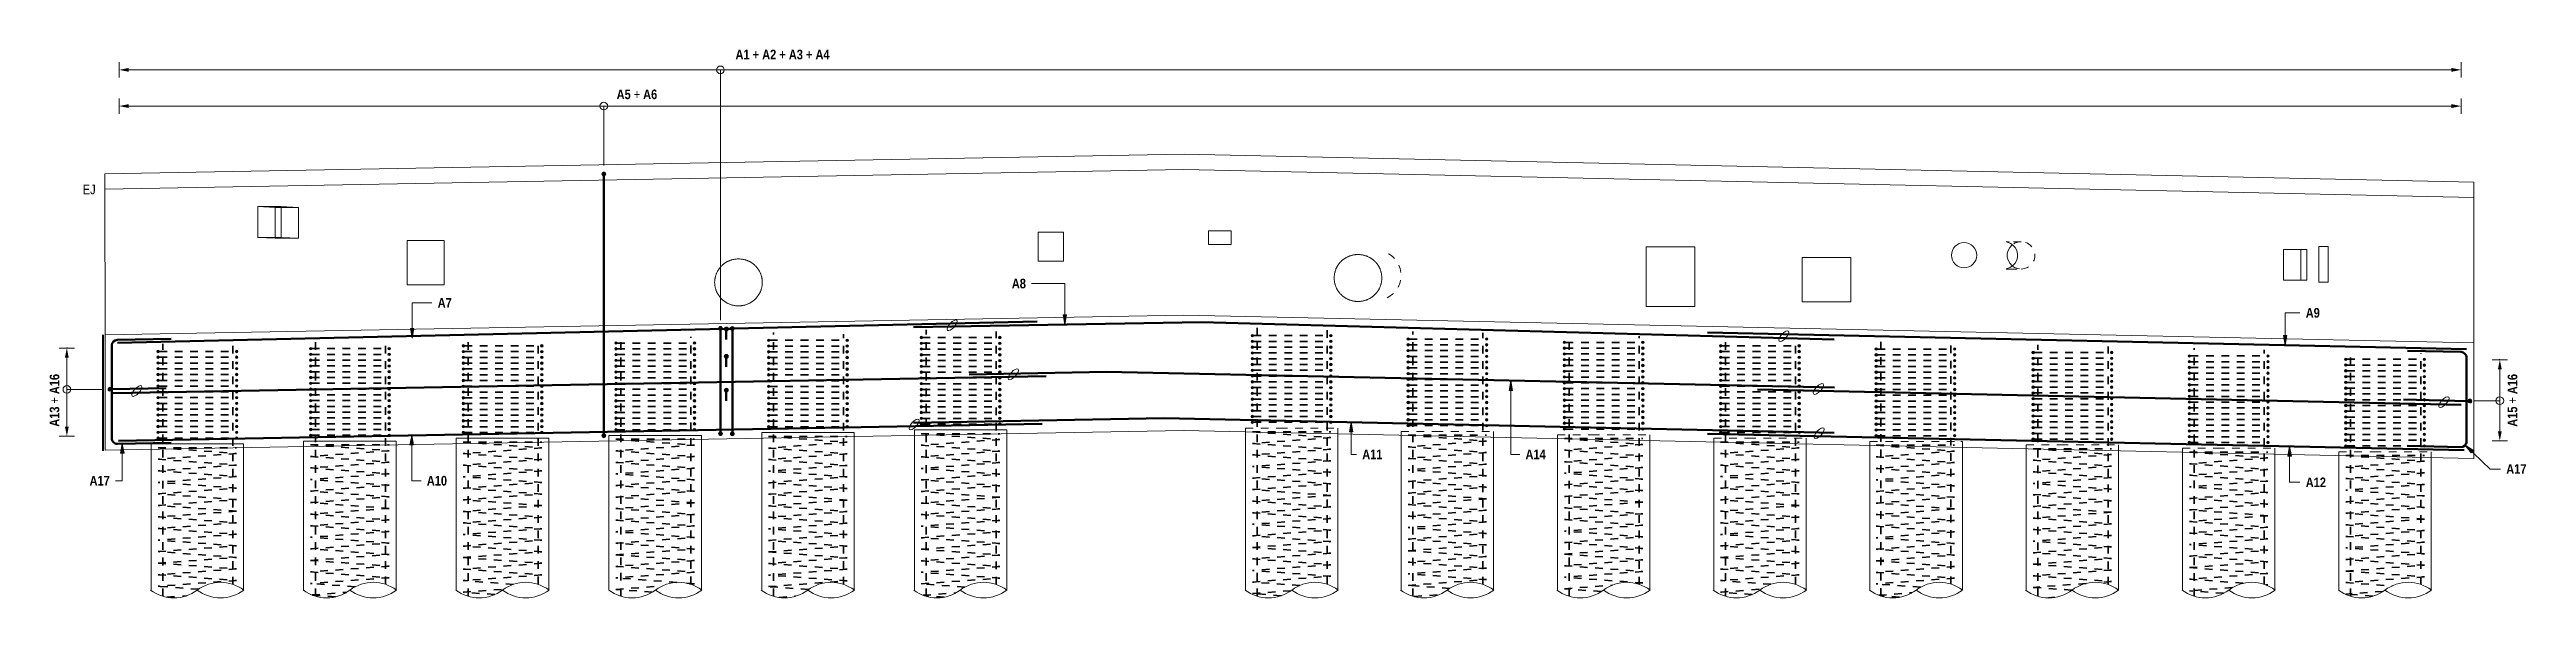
# Model space of a CAD drawing. Header units: metres. Extents: x 1110 to 1218, y -510 to 23.
# Drawn here: x 1150 to 1182.17, y 16.05 to 23.2 of the extents above; entities that cross this region are included whole.
import ezdxf

# ---------------------------------------------------------------- set-up
doc = ezdxf.new("R2010")
doc.units = ezdxf.units.M
doc.linetypes.add('JacobsDash', pattern=[0.0045, 0.003, -0.0015])
for name, color, linetype, lineweight in [('A-ANNO-NOTE', 7, 'Continuous', 9), ('A-DETL', 7, 'Continuous', 13), ('A-DETL-GENF', 7, 'Continuous', 9), ('G-ANNO-TEXT', 7, 'Continuous', 9), ('S-BEAM', 7, 'Continuous', 50), ('S-BEAM-HDLN', 7, 'JacobsDash', 18), ('S-FNDN', 7, 'Continuous', 50), ('S-FNDN-HDLN', 7, 'JacobsDash', 18)]:
    doc.layers.add(name, color=color, linetype=linetype, lineweight=lineweight)
doc.styles.add('Arial Narrow_1', font='ARIALN.TTF', dxfattribs={"height": 0.125})
doc.styles.add('Arial Narrow_B', font='ARIALNB.TTF', dxfattribs={"height": 0.125})

# ---------------------------------------------------------------- blocks, each defined once
blk = doc.blocks.new('01_SFO_FRP_Pile_CastInPlace_CS_BR08 - CAST-IN-PLACE PILE - 1200-8661090-DRG-2873072 - ELEVATION - ABUTMENT A Copy 1')
at = {"layer": 'S-FNDN', "lineweight": 13}
for p, q in [((1116.915, 18.152), (1116.915, 16.177)), ((1116.915, 18.152), (1117.362, 18.152)), ((1117.362, 18.152), (1118.115, 18.152)), ((1118.115, 16.183), (1118.115, 18.152))]:
    blk.add_line(p, q, dxfattribs=at)
blk = doc.blocks.new('01_SFO_FRP_Pile_CastInPlace_CS_BR08 - CAST-IN-PLACE PILE - 1200-8660909-DRG-2873072 - ELEVATION - ABUTMENT A Copy 1')
at = {"layer": 'S-FNDN', "lineweight": 13}
for p, q in [((1112.952, 18.079), (1112.952, 16.176)), ((1112.952, 18.079), (1113.399, 18.079)), ((1113.399, 18.079), (1114.152, 18.079)), ((1114.152, 16.182), (1114.152, 18.079))]:
    blk.add_line(p, q, dxfattribs=at)
blk = doc.blocks.new('01_SFO_FRP_Pile_CastInPlace_CS_BR08 - CAST-IN-PLACE PILE - 1200-8660884-DRG-2873072 - ELEVATION - ABUTMENT A Copy 1')
at = {"layer": 'S-FNDN', "lineweight": 13}
for p, q in [((1118.898, 18.188), (1118.898, 16.179)), ((1118.898, 18.188), (1119.345, 18.188)), ((1119.345, 18.188), (1120.098, 18.188)), ((1120.098, 16.185), (1120.098, 18.188))]:
    blk.add_line(p, q, dxfattribs=at)
blk = doc.blocks.new('01_SFO_FRP_Pile_CastInPlace_CS_BR08 - CAST-IN-PLACE PILE - 1200-8661059-DRG-2873072 - ELEVATION - ABUTMENT A Copy 1')
at = {"layer": 'S-FNDN', "lineweight": 13}
for p, q in [((1120.881, 18.225), (1120.881, 16.177)), ((1120.881, 18.225), (1121.328, 18.225)), ((1121.328, 18.225), (1122.081, 18.225)), ((1122.081, 16.183), (1122.081, 18.225))]:
    blk.add_line(p, q, dxfattribs=at)
blk = doc.blocks.new('01_SFO_FRP_Pile_CastInPlace_CS_BR08 - CAST-IN-PLACE PILE - 1200-8661047-DRG-2873072 - ELEVATION - ABUTMENT A Copy 1')
at = {"layer": 'S-FNDN', "lineweight": 13}
for p, q in [((1122.864, 18.261), (1122.864, 16.175)), ((1122.864, 18.261), (1123.311, 18.261)), ((1123.311, 18.261), (1124.064, 18.261)), ((1124.064, 16.181), (1124.064, 18.261))]:
    blk.add_line(p, q, dxfattribs=at)
blk = doc.blocks.new('01_SFO_FRP_Pile_CastInPlace_CS_BR08 - CAST-IN-PLACE PILE - 1200-8660960-DRG-2873072 - ELEVATION - ABUTMENT A Copy 1')
at = {"layer": 'S-FNDN', "lineweight": 13}
for p, q in [((1131.217, 18.147), (1131.217, 16.176)), ((1132.417, 16.183), (1132.417, 18.121))]:
    blk.add_line(p, q, dxfattribs=at)
at = {"layer": 'S-FNDN-HDLN', "lineweight": 13}
for p, q in [((1131.217, 18.197), (1131.217, 18.147)), ((1131.217, 18.197), (1131.664, 18.197)), ((1131.664, 18.197), (1132.417, 18.197)), ((1132.417, 18.121), (1132.417, 18.197))]:
    blk.add_line(p, q, dxfattribs=at)
blk = doc.blocks.new('01_SFO_FRP_Pile_CastInPlace_CS_BR08 - CAST-IN-PLACE PILE - 1200-8660993-DRG-2873072 - ELEVATION - ABUTMENT A Copy 1')
at = {"layer": 'S-FNDN', "lineweight": 13}
for p, q in [((1129.187, 18.191), (1129.187, 16.176)), ((1130.387, 16.182), (1130.387, 18.165))]:
    blk.add_line(p, q, dxfattribs=at)
at = {"layer": 'S-FNDN-HDLN', "lineweight": 13}
for p, q in [((1129.187, 18.241), (1129.187, 18.191)), ((1129.187, 18.241), (1129.634, 18.241)), ((1129.634, 18.241), (1130.387, 18.241)), ((1130.387, 18.165), (1130.387, 18.241))]:
    blk.add_line(p, q, dxfattribs=at)
blk = doc.blocks.new('01_SFO_FRP_Pile_CastInPlace_CS_BR08 - CAST-IN-PLACE PILE - 1200-8661025-DRG-2873072 - ELEVATION - ABUTMENT A Copy 1')
at = {"layer": 'S-FNDN', "lineweight": 13}
for p, q in [((1127.164, 18.235), (1127.164, 16.178)), ((1128.364, 16.184), (1128.364, 18.209))]:
    blk.add_line(p, q, dxfattribs=at)
at = {"layer": 'S-FNDN-HDLN', "lineweight": 13}
for p, q in [((1127.164, 18.285), (1127.164, 18.235)), ((1127.164, 18.285), (1127.611, 18.285)), ((1127.611, 18.285), (1128.364, 18.285)), ((1128.364, 18.209), (1128.364, 18.285))]:
    blk.add_line(p, q, dxfattribs=at)
blk = doc.blocks.new('S_Det_Reinf_Bar Section_2D Grey - N32-6361576-DRG-2873072 - ELEVATION - ABUTMENT A Copy 1')
at = {"layer": 'A-DETL-GENF', "true_color": 0x808080}
blk.add_hatch(color=8, dxfattribs=at).paths.add_polyline_path([(1122.954, 18.32), (1122.958, 18.32), (1122.962, 18.322), (1122.965, 18.324), (1122.968, 18.328), (1122.97, 18.332), (1122.97, 18.336), (1122.97, 18.34), (1122.968, 18.344), (1122.965, 18.347), (1122.962, 18.35), (1122.958, 18.351), (1122.954, 18.352), (1122.95, 18.351), (1122.946, 18.35), (1122.943, 18.347), (1122.94, 18.344), (1122.939, 18.34), (1122.938, 18.336), (1122.939, 18.332), (1122.94, 18.328), (1122.943, 18.324), (1122.946, 18.322), (1122.95, 18.32)])
at = {"layer": 'A-DETL-GENF', "color": 8, "lineweight": 18, "true_color": 0x808080}
for start, end in [(0, 180), (180, 0)]:
    blk.add_arc((1122.954, 18.336), 0.016, start, end, dxfattribs=at)
blk = doc.blocks.new('S_Det_Reinf_Bar Section_2D Grey - N32-6361679-DRG-2873072 - ELEVATION - ABUTMENT A Copy 1')
at = {"layer": 'A-DETL-GENF', "true_color": 0x808080}
blk.add_hatch(color=8, dxfattribs=at).paths.add_polyline_path([(1123.974, 18.32), (1123.978, 18.32), (1123.982, 18.322), (1123.985, 18.324), (1123.988, 18.328), (1123.99, 18.332), (1123.99, 18.336), (1123.99, 18.34), (1123.988, 18.344), (1123.985, 18.347), (1123.982, 18.35), (1123.978, 18.351), (1123.974, 18.352), (1123.97, 18.351), (1123.966, 18.35), (1123.963, 18.347), (1123.96, 18.344), (1123.959, 18.34), (1123.958, 18.336), (1123.959, 18.332), (1123.96, 18.328), (1123.963, 18.324), (1123.966, 18.322), (1123.97, 18.32)])
at = {"layer": 'A-DETL-GENF', "color": 8, "lineweight": 18, "true_color": 0x808080}
for start, end in [(0, 180), (180, 0)]:
    blk.add_arc((1123.974, 18.336), 0.016, start, end, dxfattribs=at)
blk = doc.blocks.new('S_Det_Reinf_Bar Section_2D Grey - N32-V25-DRG-2873072 - ELEVATION - ABUTMENT A Copy 1')
at = {"layer": 'A-DETL-GENF', "true_color": 0x808080}
blk.add_hatch(color=8, dxfattribs=at).paths.add_polyline_path([(1122.954, 18.845), (1122.958, 18.845), (1122.962, 18.847), (1122.965, 18.849), (1122.968, 18.853), (1122.97, 18.857), (1122.97, 18.861), (1122.97, 18.865), (1122.968, 18.869), (1122.965, 18.872), (1122.962, 18.875), (1122.958, 18.876), (1122.954, 18.877), (1122.95, 18.876), (1122.946, 18.875), (1122.943, 18.872), (1122.94, 18.869), (1122.939, 18.865), (1122.938, 18.86), (1122.939, 18.857), (1122.94, 18.853), (1122.943, 18.849), (1122.946, 18.847), (1122.95, 18.845)])
at = {"layer": 'A-DETL-GENF', "color": 8, "lineweight": 18, "true_color": 0x808080}
for start, end in [(0, 180), (180, 0)]:
    blk.add_arc((1122.954, 18.861), 0.016, start, end, dxfattribs=at)
blk = doc.blocks.new('S_Det_Reinf_Bar Section_2D Grey - N32-V26-DRG-2873072 - ELEVATION - ABUTMENT A Copy 1')
at = {"layer": 'A-DETL-GENF', "true_color": 0x808080}
blk.add_hatch(color=8, dxfattribs=at).paths.add_polyline_path([(1123.974, 18.845), (1123.978, 18.845), (1123.982, 18.847), (1123.985, 18.849), (1123.988, 18.853), (1123.99, 18.857), (1123.99, 18.861), (1123.99, 18.865), (1123.988, 18.869), (1123.985, 18.872), (1123.982, 18.875), (1123.978, 18.876), (1123.974, 18.877), (1123.97, 18.876), (1123.966, 18.875), (1123.963, 18.872), (1123.96, 18.869), (1123.959, 18.865), (1123.958, 18.86), (1123.959, 18.857), (1123.96, 18.853), (1123.963, 18.849), (1123.966, 18.847), (1123.97, 18.845)])
at = {"layer": 'A-DETL-GENF', "color": 8, "lineweight": 18, "true_color": 0x808080}
for start, end in [(0, 180), (180, 0)]:
    blk.add_arc((1123.974, 18.861), 0.016, start, end, dxfattribs=at)
blk = doc.blocks.new('S_Det_Reinf_Bar Section_2D Grey - N32-V27-DRG-2873072 - ELEVATION - ABUTMENT A Copy 1')
at = {"layer": 'A-DETL-GENF', "true_color": 0x808080}
blk.add_hatch(color=8, dxfattribs=at).paths.add_polyline_path([(1118.988, 18.772), (1118.992, 18.773), (1118.996, 18.774), (1118.999, 18.777), (1119.002, 18.78), (1119.004, 18.784), (1119.004, 18.788), (1119.004, 18.792), (1119.002, 18.796), (1118.999, 18.8), (1118.996, 18.802), (1118.992, 18.804), (1118.988, 18.804), (1118.984, 18.804), (1118.98, 18.802), (1118.977, 18.8), (1118.974, 18.796), (1118.973, 18.792), (1118.972, 18.788), (1118.973, 18.784), (1118.974, 18.78), (1118.977, 18.777), (1118.981, 18.774), (1118.984, 18.773)])
at = {"layer": 'A-DETL-GENF', "color": 8, "lineweight": 18, "true_color": 0x808080}
for start, end in [(0, 180), (180, 0)]:
    blk.add_arc((1118.988, 18.788), 0.016, start, end, dxfattribs=at)
blk = doc.blocks.new('S_Det_Reinf_Bar Section_2D Grey - N32-V28-DRG-2873072 - ELEVATION - ABUTMENT A Copy 1')
at = {"layer": 'A-DETL-GENF', "true_color": 0x808080}
blk.add_hatch(color=8, dxfattribs=at).paths.add_polyline_path([(1120.008, 18.772), (1120.012, 18.773), (1120.016, 18.774), (1120.019, 18.777), (1120.022, 18.78), (1120.024, 18.784), (1120.024, 18.788), (1120.024, 18.792), (1120.022, 18.796), (1120.019, 18.8), (1120.016, 18.802), (1120.012, 18.804), (1120.008, 18.804), (1120.004, 18.804), (1120, 18.802), (1119.997, 18.8), (1119.994, 18.796), (1119.993, 18.792), (1119.992, 18.788), (1119.993, 18.784), (1119.994, 18.78), (1119.997, 18.777), (1120, 18.774), (1120.004, 18.773)])
at = {"layer": 'A-DETL-GENF', "color": 8, "lineweight": 18, "true_color": 0x808080}
for start, end in [(0, 180), (180, 0)]:
    blk.add_arc((1120.008, 18.788), 0.016, start, end, dxfattribs=at)
blk = doc.blocks.new('S_Det_Reinf_Bar Section_2D Grey - N32-V29-DRG-2873072 - ELEVATION - ABUTMENT A Copy 1')
at = {"layer": 'A-DETL-GENF', "true_color": 0x808080}
blk.add_hatch(color=8, dxfattribs=at).paths.add_polyline_path([(1128.274, 18.344), (1128.278, 18.344), (1128.282, 18.346), (1128.285, 18.348), (1128.288, 18.352), (1128.29, 18.357), (1128.29, 18.36), (1128.289, 18.364), (1128.288, 18.368), (1128.285, 18.371), (1128.282, 18.374), (1128.278, 18.375), (1128.274, 18.376), (1128.27, 18.375), (1128.266, 18.374), (1128.263, 18.371), (1128.26, 18.368), (1128.258, 18.364), (1128.258, 18.36), (1128.258, 18.356), (1128.26, 18.352), (1128.263, 18.348), (1128.266, 18.346), (1128.27, 18.344)])
at = {"layer": 'A-DETL-GENF', "color": 8, "lineweight": 18, "true_color": 0x808080}
for start, end in [(0, 180), (180, 0)]:
    blk.add_arc((1128.274, 18.36), 0.016, start, end, dxfattribs=at)
blk = doc.blocks.new('S_Det_Reinf_Bar Section_2D Grey - N32-V30-DRG-2873072 - ELEVATION - ABUTMENT A Copy 1')
at = {"layer": 'A-DETL-GENF', "true_color": 0x808080}
blk.add_hatch(color=8, dxfattribs=at).paths.add_polyline_path([(1129.277, 19.275), (1129.281, 19.276), (1129.285, 19.277), (1129.289, 19.28), (1129.291, 19.283), (1129.293, 19.287), (1129.293, 19.291), (1129.293, 19.295), (1129.291, 19.299), (1129.289, 19.302), (1129.285, 19.305), (1129.281, 19.306), (1129.277, 19.307), (1129.273, 19.306), (1129.269, 19.305), (1129.266, 19.302), (1129.263, 19.299), (1129.262, 19.295), (1129.261, 19.291), (1129.262, 19.287), (1129.263, 19.283), (1129.266, 19.28), (1129.269, 19.277), (1129.273, 19.276)])
at = {"layer": 'A-DETL-GENF', "color": 8, "lineweight": 18, "true_color": 0x808080}
for start, end in [(0, 180), (180, 0)]:
    blk.add_arc((1129.277, 19.291), 0.016, start, end, dxfattribs=at)
blk = doc.blocks.new('S_Det_Reinf_Bar Section_2D Grey - N32-V31-DRG-2873072 - ELEVATION - ABUTMENT A Copy 1')
at = {"layer": 'A-DETL-GENF', "true_color": 0x808080}
blk.add_hatch(color=8, dxfattribs=at).paths.add_polyline_path([(1131.307, 18.556), (1131.311, 18.557), (1131.315, 18.558), (1131.318, 18.561), (1131.321, 18.564), (1131.322, 18.568), (1131.323, 18.573), (1131.322, 18.576), (1131.321, 18.58), (1131.318, 18.583), (1131.315, 18.586), (1131.311, 18.587), (1131.307, 18.588), (1131.303, 18.587), (1131.299, 18.586), (1131.295, 18.583), (1131.293, 18.58), (1131.291, 18.576), (1131.291, 18.572), (1131.291, 18.568), (1131.293, 18.564), (1131.295, 18.561), (1131.299, 18.558), (1131.303, 18.557)])
at = {"layer": 'A-DETL-GENF', "color": 8, "lineweight": 18, "true_color": 0x808080}
for start, end in [(0, 180), (180, 0)]:
    blk.add_arc((1131.307, 18.572), 0.016, start, end, dxfattribs=at)
blk = doc.blocks.new('S_Det_Reinf_Bar Section_2D Grey - N32-V32-DRG-2873072 - ELEVATION - ABUTMENT A Copy 1')
at = {"layer": 'A-DETL-GENF', "true_color": 0x808080}
blk.add_hatch(color=8, dxfattribs=at).paths.add_polyline_path([(1132.327, 18.556), (1132.331, 18.557), (1132.335, 18.558), (1132.338, 18.561), (1132.341, 18.564), (1132.342, 18.568), (1132.343, 18.573), (1132.342, 18.576), (1132.341, 18.58), (1132.338, 18.583), (1132.335, 18.586), (1132.331, 18.587), (1132.327, 18.588), (1132.323, 18.587), (1132.319, 18.586), (1132.315, 18.583), (1132.313, 18.58), (1132.311, 18.576), (1132.311, 18.572), (1132.311, 18.568), (1132.313, 18.564), (1132.315, 18.561), (1132.319, 18.558), (1132.323, 18.557)])
at = {"layer": 'A-DETL-GENF', "color": 8, "lineweight": 18, "true_color": 0x808080}
for start, end in [(0, 180), (180, 0)]:
    blk.add_arc((1132.327, 18.572), 0.016, start, end, dxfattribs=at)
blk = doc.blocks.new('S_Det_Reinf_Bar Section_2D Grey - N32-V33-DRG-2873072 - ELEVATION - ABUTMENT A Copy 1')
at = {"layer": 'A-DETL-GENF', "true_color": 0x808080}
blk.add_hatch(color=8, dxfattribs=at).paths.add_polyline_path([(1135.356, 18.844), (1135.36, 18.845), (1135.364, 18.846), (1135.367, 18.849), (1135.37, 18.852), (1135.371, 18.856), (1135.372, 18.86), (1135.371, 18.864), (1135.37, 18.868), (1135.367, 18.871), (1135.364, 18.874), (1135.36, 18.876), (1135.356, 18.876), (1135.352, 18.876), (1135.348, 18.874), (1135.344, 18.871), (1135.341, 18.867), (1135.34, 18.864), (1135.34, 18.86), (1135.34, 18.856), (1135.342, 18.852), (1135.344, 18.849), (1135.348, 18.846), (1135.352, 18.845)])
at = {"layer": 'A-DETL-GENF', "color": 8, "lineweight": 18, "true_color": 0x808080}
for start, end in [(0, 180), (180, 0)]:
    blk.add_arc((1135.356, 18.86), 0.016, start, end, dxfattribs=at)
blk = doc.blocks.new('S_Det_Reinf_Bar Section_2D Grey - N32-V34-DRG-2873072 - ELEVATION - ABUTMENT A Copy 1')
at = {"layer": 'A-DETL-GENF', "true_color": 0x808080}
blk.add_hatch(color=8, dxfattribs=at).paths.add_polyline_path([(1136.376, 18.844), (1136.38, 18.845), (1136.384, 18.846), (1136.387, 18.849), (1136.39, 18.852), (1136.391, 18.856), (1136.392, 18.86), (1136.391, 18.864), (1136.388, 18.87), (1136.387, 18.871), (1136.384, 18.874), (1136.38, 18.876), (1136.376, 18.876), (1136.372, 18.876), (1136.368, 18.874), (1136.364, 18.871), (1136.362, 18.868), (1136.36, 18.864), (1136.36, 18.86), (1136.36, 18.856), (1136.362, 18.852), (1136.364, 18.849), (1136.368, 18.846), (1136.372, 18.845)])
at = {"layer": 'A-DETL-GENF', "color": 8, "lineweight": 18, "true_color": 0x808080}
for start, end in [(0, 180), (180, 0)]:
    blk.add_arc((1136.376, 18.86), 0.016, start, end, dxfattribs=at)
blk = doc.blocks.new('S_Det_Reinf_Bar Section_2D Grey - N32-V35-DRG-2873072 - ELEVATION - ABUTMENT A Copy 1')
at = {"layer": 'A-DETL-GENF', "true_color": 0x808080}
blk.add_hatch(color=8, dxfattribs=at).paths.add_polyline_path([(1137.395, 18.124), (1137.399, 18.125), (1137.403, 18.127), (1137.406, 18.129), (1137.409, 18.132), (1137.411, 18.136), (1137.411, 18.141), (1137.411, 18.145), (1137.409, 18.148), (1137.406, 18.152), (1137.403, 18.154), (1137.399, 18.156), (1137.395, 18.156), (1137.391, 18.156), (1137.387, 18.154), (1137.384, 18.152), (1137.381, 18.148), (1137.38, 18.145), (1137.379, 18.14), (1137.38, 18.136), (1137.381, 18.132), (1137.384, 18.129), (1137.387, 18.127), (1137.391, 18.125)])
at = {"layer": 'A-DETL-GENF', "color": 8, "lineweight": 18, "true_color": 0x808080}
for start, end in [(0, 180), (180, 0)]:
    blk.add_arc((1137.395, 18.14), 0.016, start, end, dxfattribs=at)
blk = doc.blocks.new('S_Det_Reinf_Bar Section_2D Grey - N32-V36-DRG-2873072 - ELEVATION - ABUTMENT A Copy 1')
at = {"layer": 'A-DETL-GENF', "true_color": 0x808080}
blk.add_hatch(color=8, dxfattribs=at).paths.add_polyline_path([(1137.395, 18.199), (1137.399, 18.2), (1137.403, 18.202), (1137.406, 18.204), (1137.409, 18.207), (1137.411, 18.213), (1137.411, 18.215), (1137.411, 18.22), (1137.409, 18.223), (1137.406, 18.227), (1137.403, 18.229), (1137.399, 18.231), (1137.395, 18.231), (1137.391, 18.231), (1137.387, 18.229), (1137.384, 18.227), (1137.381, 18.223), (1137.38, 18.22), (1137.379, 18.213), (1137.38, 18.211), (1137.381, 18.207), (1137.384, 18.204), (1137.387, 18.202), (1137.391, 18.2)])
at = {"layer": 'A-DETL-GENF', "color": 8, "lineweight": 18, "true_color": 0x808080}
for start, end in [(0, 180), (180, 0)]:
    blk.add_arc((1137.395, 18.215), 0.016, start, end, dxfattribs=at)
blk = doc.blocks.new('S_Det_Reinf_Bar Section_2D Grey - N32-V37-DRG-2873072 - ELEVATION - ABUTMENT A Copy 1')
at = {"layer": 'A-DETL-GENF', "true_color": 0x808080}
blk.add_hatch(color=8, dxfattribs=at).paths.add_polyline_path([(1138.415, 18.199), (1138.419, 18.2), (1138.423, 18.202), (1138.426, 18.204), (1138.429, 18.207), (1138.431, 18.213), (1138.431, 18.215), (1138.431, 18.22), (1138.429, 18.223), (1138.426, 18.227), (1138.423, 18.229), (1138.417, 18.231), (1138.415, 18.231), (1138.411, 18.231), (1138.407, 18.229), (1138.404, 18.227), (1138.401, 18.223), (1138.4, 18.22), (1138.399, 18.213), (1138.4, 18.211), (1138.401, 18.207), (1138.404, 18.204), (1138.407, 18.202), (1138.411, 18.2)])
at = {"layer": 'A-DETL-GENF', "color": 8, "lineweight": 18, "true_color": 0x808080}
for start, end in [(0, 180), (180, 0)]:
    blk.add_arc((1138.415, 18.215), 0.016, start, end, dxfattribs=at)
blk = doc.blocks.new('S_Det_Reinf_Bar Section_2D Grey - N32-V38-DRG-2873072 - ELEVATION - ABUTMENT A Copy 1')
at = {"layer": 'A-DETL-GENF', "true_color": 0x808080}
blk.add_hatch(color=8, dxfattribs=at).paths.add_polyline_path([(1139.425, 19.13), (1139.429, 19.131), (1139.433, 19.133), (1139.436, 19.135), (1139.439, 19.138), (1139.44, 19.142), (1139.44, 19.148), (1139.44, 19.151), (1139.439, 19.154), (1139.436, 19.158), (1139.433, 19.16), (1139.429, 19.162), (1139.425, 19.162), (1139.421, 19.162), (1139.417, 19.16), (1139.413, 19.158), (1139.411, 19.154), (1139.409, 19.151), (1139.409, 19.146), (1139.409, 19.142), (1139.411, 19.138), (1139.413, 19.135), (1139.417, 19.133), (1139.421, 19.131)])
at = {"layer": 'A-DETL-GENF', "color": 8, "lineweight": 18, "true_color": 0x808080}
for start, end in [(0, 180), (180, 0)]:
    blk.add_arc((1139.425, 19.146), 0.016, start, end, dxfattribs=at)
blk = doc.blocks.new('S_Det_Reinf_Bar Section_2D Grey - N32-V39-DRG-2873072 - ELEVATION - ABUTMENT A Copy 1')
at = {"layer": 'A-DETL-GENF', "true_color": 0x808080}
blk.add_hatch(color=8, dxfattribs=at).paths.add_polyline_path([(1140.445, 19.13), (1140.449, 19.131), (1140.453, 19.133), (1140.456, 19.135), (1140.459, 19.138), (1140.46, 19.142), (1140.46, 19.148), (1140.46, 19.151), (1140.459, 19.154), (1140.456, 19.158), (1140.453, 19.16), (1140.449, 19.162), (1140.445, 19.162), (1140.441, 19.162), (1140.437, 19.16), (1140.433, 19.158), (1140.431, 19.154), (1140.429, 19.151), (1140.429, 19.146), (1140.429, 19.142), (1140.431, 19.138), (1140.433, 19.135), (1140.437, 19.133), (1140.441, 19.131)])
at = {"layer": 'A-DETL-GENF', "color": 8, "lineweight": 18, "true_color": 0x808080}
for start, end in [(0, 180), (180, 0)]:
    blk.add_arc((1140.445, 19.146), 0.016, start, end, dxfattribs=at)
blk = doc.blocks.new('S_Det_Reinf_Bar Section_2D Grey - N32-V40-DRG-2873072 - ELEVATION - ABUTMENT A Copy 1')
at = {"layer": 'A-DETL-GENF', "true_color": 0x808080}
blk.add_hatch(color=8, dxfattribs=at).paths.add_polyline_path([(1139.425, 19.205), (1139.429, 19.206), (1139.433, 19.208), (1139.436, 19.21), (1139.439, 19.213), (1139.44, 19.217), (1139.441, 19.221), (1139.44, 19.226), (1139.439, 19.229), (1139.436, 19.233), (1139.433, 19.235), (1139.429, 19.237), (1139.425, 19.237), (1139.421, 19.237), (1139.417, 19.235), (1139.413, 19.233), (1139.411, 19.229), (1139.409, 19.226), (1139.409, 19.22), (1139.409, 19.217), (1139.411, 19.213), (1139.413, 19.21), (1139.417, 19.208), (1139.421, 19.206)])
at = {"layer": 'A-DETL-GENF', "color": 8, "lineweight": 18, "true_color": 0x808080}
for start, end in [(0, 180), (180, 0)]:
    blk.add_arc((1139.425, 19.221), 0.016, start, end, dxfattribs=at)
blk = doc.blocks.new('S_Det_Reinf_Bar Section_2D Grey - N32-V41-DRG-2873072 - ELEVATION - ABUTMENT A Copy 1')
at = {"layer": 'A-DETL-GENF', "true_color": 0x808080}
blk.add_hatch(color=8, dxfattribs=at).paths.add_polyline_path([(1140.445, 19.205), (1140.449, 19.206), (1140.453, 19.208), (1140.456, 19.21), (1140.459, 19.213), (1140.46, 19.217), (1140.461, 19.221), (1140.46, 19.226), (1140.459, 19.229), (1140.456, 19.233), (1140.453, 19.235), (1140.449, 19.237), (1140.445, 19.237), (1140.441, 19.237), (1140.437, 19.235), (1140.433, 19.233), (1140.431, 19.229), (1140.429, 19.226), (1140.429, 19.22), (1140.429, 19.217), (1140.431, 19.213), (1140.433, 19.21), (1140.437, 19.208), (1140.441, 19.206)])
at = {"layer": 'A-DETL-GENF', "color": 8, "lineweight": 18, "true_color": 0x808080}
for start, end in [(0, 180), (180, 0)]:
    blk.add_arc((1140.445, 19.221), 0.016, start, end, dxfattribs=at)
blk = doc.blocks.new('S_Det_Reinf_Bar Section_2D Grey - N32-V42-DRG-2873072 - ELEVATION - ABUTMENT A Copy 1')
at = {"layer": 'A-DETL-GENF', "true_color": 0x808080}
blk.add_hatch(color=8, dxfattribs=at).paths.add_polyline_path([(1142.477, 18.036), (1142.481, 18.037), (1142.485, 18.039), (1142.488, 18.041), (1142.49, 18.044), (1142.492, 18.048), (1142.493, 18.052), (1142.492, 18.057), (1142.49, 18.06), (1142.488, 18.064), (1142.485, 18.066), (1142.481, 18.068), (1142.474, 18.068), (1142.472, 18.068), (1142.469, 18.066), (1142.465, 18.064), (1142.463, 18.06), (1142.461, 18.057), (1142.461, 18.052), (1142.461, 18.048), (1142.463, 18.044), (1142.465, 18.041), (1142.469, 18.039), (1142.474, 18.037)])
at = {"layer": 'A-DETL-GENF', "color": 8, "lineweight": 18, "true_color": 0x808080}
for start, end in [(0, 180), (180, 0)]:
    blk.add_arc((1142.477, 18.052), 0.016, start, end, dxfattribs=at)
blk = doc.blocks.new('S_Det_Reinf_Bar Section_2D Grey - N32-V43-DRG-2873072 - ELEVATION - ABUTMENT A Copy 1')
at = {"layer": 'A-DETL-GENF', "true_color": 0x808080}
blk.add_hatch(color=8, dxfattribs=at).paths.add_polyline_path([(1141.457, 18.411), (1141.461, 18.412), (1141.465, 18.414), (1141.468, 18.416), (1141.47, 18.419), (1141.472, 18.423), (1141.472, 18.429), (1141.472, 18.432), (1141.47, 18.435), (1141.468, 18.439), (1141.465, 18.441), (1141.461, 18.443), (1141.457, 18.443), (1141.452, 18.443), (1141.449, 18.441), (1141.445, 18.439), (1141.443, 18.435), (1141.441, 18.432), (1141.441, 18.427), (1141.441, 18.423), (1141.443, 18.419), (1141.445, 18.416), (1141.449, 18.414), (1141.452, 18.412)])
at = {"layer": 'A-DETL-GENF', "color": 8, "lineweight": 18, "true_color": 0x808080}
for start, end in [(0, 180), (180, 0)]:
    blk.add_arc((1141.457, 18.427), 0.016, start, end, dxfattribs=at)
blk = doc.blocks.new('S_Det_Reinf_Bar Section_2D Grey - N32-V44-DRG-2873072 - ELEVATION - ABUTMENT A Copy 1')
at = {"layer": 'A-DETL-GENF', "true_color": 0x808080}
blk.add_hatch(color=8, dxfattribs=at).paths.add_polyline_path([(1142.477, 18.411), (1142.481, 18.412), (1142.485, 18.414), (1142.488, 18.416), (1142.49, 18.419), (1142.492, 18.423), (1142.492, 18.429), (1142.492, 18.432), (1142.49, 18.435), (1142.488, 18.439), (1142.485, 18.441), (1142.481, 18.443), (1142.474, 18.443), (1142.472, 18.443), (1142.469, 18.441), (1142.465, 18.439), (1142.463, 18.435), (1142.461, 18.432), (1142.461, 18.427), (1142.461, 18.423), (1142.463, 18.419), (1142.465, 18.416), (1142.469, 18.414), (1142.474, 18.412)])
at = {"layer": 'A-DETL-GENF', "color": 8, "lineweight": 18, "true_color": 0x808080}
for start, end in [(0, 180), (180, 0)]:
    blk.add_arc((1142.477, 18.427), 0.016, start, end, dxfattribs=at)
blk = doc.blocks.new('S_Det_Reinf_Bar Section_2D Grey - N32-V45-DRG-2873072 - ELEVATION - ABUTMENT A Copy 1')
at = {"layer": 'A-DETL-GENF', "true_color": 0x808080}
blk.add_hatch(color=8, dxfattribs=at).paths.add_polyline_path([(1141.457, 18.486), (1141.461, 18.487), (1141.465, 18.489), (1141.468, 18.491), (1141.47, 18.494), (1141.472, 18.498), (1141.473, 18.502), (1141.472, 18.507), (1141.47, 18.51), (1141.468, 18.514), (1141.465, 18.516), (1141.461, 18.518), (1141.457, 18.518), (1141.452, 18.518), (1141.449, 18.516), (1141.445, 18.514), (1141.443, 18.51), (1141.441, 18.507), (1141.441, 18.501), (1141.441, 18.498), (1141.443, 18.494), (1141.445, 18.491), (1141.449, 18.489), (1141.452, 18.487)])
at = {"layer": 'A-DETL-GENF', "color": 8, "lineweight": 18, "true_color": 0x808080}
for start, end in [(0, 180), (180, 0)]:
    blk.add_arc((1141.457, 18.502), 0.016, start, end, dxfattribs=at)
blk = doc.blocks.new('S_Det_Reinf_Bar Section_2D Grey - N32-V46-DRG-2873072 - ELEVATION - ABUTMENT A Copy 1')
at = {"layer": 'A-DETL-GENF', "true_color": 0x808080}
blk.add_hatch(color=8, dxfattribs=at).paths.add_polyline_path([(1142.477, 18.486), (1142.481, 18.487), (1142.485, 18.489), (1142.488, 18.491), (1142.49, 18.494), (1142.492, 18.498), (1142.493, 18.502), (1142.492, 18.507), (1142.49, 18.51), (1142.488, 18.514), (1142.485, 18.516), (1142.481, 18.518), (1142.474, 18.518), (1142.472, 18.518), (1142.469, 18.516), (1142.465, 18.514), (1142.463, 18.51), (1142.461, 18.507), (1142.461, 18.501), (1142.461, 18.498), (1142.463, 18.494), (1142.465, 18.491), (1142.469, 18.489), (1142.474, 18.487)])
at = {"layer": 'A-DETL-GENF', "color": 8, "lineweight": 18, "true_color": 0x808080}
for start, end in [(0, 180), (180, 0)]:
    blk.add_arc((1142.477, 18.502), 0.016, start, end, dxfattribs=at)
blk = doc.blocks.new('S_Det_Reinf_Bar Section_2D Grey - N32-V47-DRG-2873072 - ELEVATION - ABUTMENT A Copy 1')
at = {"layer": 'A-DETL-GENF', "true_color": 0x808080}
blk.add_hatch(color=8, dxfattribs=at).paths.add_polyline_path([(1115.022, 18.7), (1115.026, 18.7), (1115.03, 18.702), (1115.033, 18.705), (1115.036, 18.708), (1115.038, 18.712), (1115.038, 18.716), (1115.038, 18.72), (1115.036, 18.724), (1115.033, 18.727), (1115.03, 18.73), (1115.026, 18.731), (1115.022, 18.732), (1115.018, 18.731), (1115.014, 18.73), (1115.011, 18.727), (1115.008, 18.724), (1115.007, 18.72), (1115.006, 18.716), (1115.007, 18.712), (1115.008, 18.708), (1115.011, 18.705), (1115.014, 18.702), (1115.018, 18.7)])
at = {"layer": 'A-DETL-GENF', "color": 8, "lineweight": 18, "true_color": 0x808080}
for start, end in [(0, 180), (180, 0)]:
    blk.add_arc((1115.022, 18.716), 0.016, start, end, dxfattribs=at)
blk = doc.blocks.new('S_Det_Reinf_Bar Section_2D Grey - N32-V48-DRG-2873072 - ELEVATION - ABUTMENT A Copy 1')
at = {"layer": 'A-DETL-GENF', "true_color": 0x808080}
blk.add_hatch(color=8, dxfattribs=at).paths.add_polyline_path([(1116.042, 18.7), (1116.046, 18.7), (1116.05, 18.702), (1116.053, 18.705), (1116.056, 18.708), (1116.058, 18.712), (1116.058, 18.716), (1116.058, 18.72), (1116.056, 18.724), (1116.053, 18.727), (1116.05, 18.73), (1116.046, 18.731), (1116.042, 18.732), (1116.036, 18.731), (1116.034, 18.73), (1116.031, 18.727), (1116.028, 18.724), (1116.027, 18.72), (1116.026, 18.716), (1116.027, 18.712), (1116.028, 18.708), (1116.031, 18.705), (1116.034, 18.702), (1116.038, 18.7)])
at = {"layer": 'A-DETL-GENF', "color": 8, "lineweight": 18, "true_color": 0x808080}
for start, end in [(0, 180), (180, 0)]:
    blk.add_arc((1116.042, 18.716), 0.016, start, end, dxfattribs=at)
blk = doc.blocks.new('CS_DET_Pile-Column_BreakLine - CS_Tubular BreakLine-6356722-DRG-2873072 - ELEVATION - ABUTMENT A Copy 1')
at = {"layer": 'A-DETL-GENF', "lineweight": 18}
for centre, start, end in [((1113.247, 16.581), 232.9573, 307.0427), ((1113.852, 15.779), 52.9573, 127.0427), ((1113.852, 16.581), 232.9573, 307.0427)]:
    blk.add_arc(centre, 0.502, start, end, dxfattribs=at)
blk = doc.blocks.new('CS_DET_Rebar Combined - Multiple Bar-6358386-DRG-2873072 - ELEVATION - ABUTMENT A Copy 1')
at = {"layer": 'A-DETL-GENF'}
for points in [[(1120.346, 19.555), (1120.352, 19.556), (1120.358, 19.559), (1120.363, 19.563), (1120.367, 19.568), (1120.37, 19.574), (1120.371, 19.58), (1120.37, 19.587), (1120.367, 19.593), (1120.363, 19.598), (1120.358, 19.602), (1120.352, 19.605), (1120.346, 19.605), (1120.339, 19.605), (1120.333, 19.602), (1120.328, 19.598), (1120.324, 19.593), (1120.321, 19.587), (1120.321, 19.58), (1120.321, 19.574), (1120.324, 19.568), (1120.328, 19.563), (1120.333, 19.559), (1120.339, 19.556)], [(1120.346, 18.187), (1120.352, 18.188), (1120.358, 18.191), (1120.363, 18.195), (1120.367, 18.2), (1120.37, 18.206), (1120.371, 18.212), (1120.37, 18.219), (1120.367, 18.225), (1120.363, 18.23), (1120.358, 18.234), (1120.352, 18.237), (1120.346, 18.237), (1120.339, 18.237), (1120.333, 18.234), (1120.328, 18.23), (1120.324, 18.225), (1120.321, 18.219), (1120.321, 18.212), (1120.321, 18.206), (1120.324, 18.2), (1120.328, 18.195), (1120.333, 18.191), (1120.339, 18.188)]]:
    blk.add_hatch(color=256, dxfattribs=at).paths.add_polyline_path(points)
at = {"layer": 'A-DETL-GENF', "lineweight": 50}
blk.add_line((1120.346, 18.237), (1120.346, 19.555), dxfattribs=at)
at = {"layer": 'A-DETL-GENF'}
for centre, start, end in [((1120.346, 19.58), 90, 270), ((1120.346, 19.58), 270, 90), ((1120.346, 18.212), 90, 270), ((1120.346, 18.212), 270, 90)]:
    blk.add_arc(centre, 0.025, start, end, dxfattribs=at)
blk = doc.blocks.new('CS_DET_Rebar Combined - Multiple Bar-6405714-DRG-2873072 - ELEVATION - ABUTMENT A Copy 1')
at = {"layer": 'A-DETL-GENF'}
blk.add_hatch(color=256, dxfattribs=at).paths.add_polyline_path([(1143.067, 18.611), (1143.073, 18.611), (1143.079, 18.614), (1143.085, 18.618), (1143.089, 18.623), (1143.091, 18.629), (1143.092, 18.635), (1143.092, 18.642), (1143.089, 18.648), (1143.085, 18.653), (1143.08, 18.657), (1143.074, 18.66), (1143.068, 18.661), (1143.061, 18.66), (1143.055, 18.658), (1143.05, 18.654), (1143.046, 18.649), (1143.043, 18.643), (1143.042, 18.636), (1143.043, 18.63), (1143.045, 18.624), (1143.049, 18.618), (1143.054, 18.614), (1143.06, 18.612)])
at = {"layer": 'A-DETL-GENF', "lineweight": 50}
blk.add_line((1143.042, 18.636), (1142.204, 18.654), dxfattribs=at)
at = {"layer": 'A-DETL-GENF'}
for start, end in [(358.7604, 178.7604), (178.7604, 358.7604)]:
    blk.add_arc((1143.067, 18.636), 0.025, start, end, dxfattribs=at)
blk = doc.blocks.new('CS_DET_Rebar Combined - Multiple Bar-7536957-DRG-2873072 - ELEVATION - ABUTMENT A Copy 1')
at = {"layer": 'A-DETL-GENF'}
blk.add_hatch(color=256, dxfattribs=at).paths.add_polyline_path([(1112.416, 18.765), (1112.422, 18.766), (1112.428, 18.768), (1112.434, 18.773), (1112.437, 18.778), (1112.44, 18.784), (1112.441, 18.79), (1112.44, 18.797), (1112.437, 18.803), (1112.433, 18.808), (1112.428, 18.812), (1112.422, 18.814), (1112.415, 18.815), (1112.409, 18.814), (1112.403, 18.811), (1112.398, 18.807), (1112.394, 18.802), (1112.391, 18.796), (1112.391, 18.79), (1112.392, 18.783), (1112.394, 18.777), (1112.398, 18.772), (1112.403, 18.768), (1112.409, 18.766)])
at = {"layer": 'A-DETL-GENF', "lineweight": 50}
blk.add_line((1113.146, 18.801), (1112.441, 18.79), dxfattribs=at)
at = {"layer": 'A-DETL-GENF'}
for start, end in [(0.8679, 180.8679), (180.8679, 0.8679)]:
    blk.add_arc((1112.416, 18.79), 0.025, start, end, dxfattribs=at)
blk = doc.blocks.new('CS_DET_Rebar Combined - Multiple Bar-6406878-DRG-2873072 - ELEVATION - ABUTMENT A Copy 1')
at = {"layer": 'A-DETL-GENF'}
blk.add_hatch(color=256, dxfattribs=at).paths.add_polyline_path([(1120.421, 18.751), (1120.427, 18.752), (1120.433, 18.754), (1120.438, 18.758), (1120.442, 18.763), (1120.445, 18.769), (1120.446, 18.776), (1120.445, 18.782), (1120.442, 18.788), (1120.438, 18.793), (1120.433, 18.797), (1120.427, 18.8), (1120.421, 18.801), (1120.414, 18.8), (1120.408, 18.797), (1120.403, 18.793), (1120.399, 18.788), (1120.396, 18.782), (1120.396, 18.776), (1120.396, 18.769), (1120.399, 18.763), (1120.403, 18.758), (1120.408, 18.754), (1120.414, 18.752)])
at = {"layer": 'A-DETL-GENF', "lineweight": 50}
blk.add_line((1120.421, 18.638), (1120.421, 18.751), dxfattribs=at)
at = {"layer": 'A-DETL-GENF'}
for start, end in [(90, 270), (270, 90)]:
    blk.add_arc((1120.421, 18.776), 0.025, start, end, dxfattribs=at)
blk = doc.blocks.new('T2DExtentArrowReinf_v1 - Extent-9233316-DRG-2873072 - ELEVATION - ABUTMENT A Copy 1')
at = {"layer": 'A-DETL-GENF'}
for p, q in [((1112.536, 22.477), (1112.536, 22.457)), ((1112.661, 22.467), (1142.829, 22.467)), ((1142.954, 22.457), (1142.954, 22.467))]:
    blk.add_line(p, q, dxfattribs=at)
blk = doc.blocks.new('T2DExtentArrowReinf_v1 - Extent-6437259-DRG-2873072 - ELEVATION - ABUTMENT A Copy 1')
at = {"layer": 'A-DETL-GENF'}
for p, q in [((1143.447, 19.173), (1143.457, 19.173)), ((1143.457, 18.243), (1143.457, 19.048)), ((1143.467, 18.118), (1143.428, 18.118))]:
    blk.add_line(p, q, dxfattribs=at)
blk = doc.blocks.new('T2DExtentArrowReinf_v1 - Extent-6438468-DRG-2873072 - ELEVATION - ABUTMENT A Copy 1')
at = {"layer": 'A-DETL-GENF'}
for p, q in [((1111.867, 19.325), (1111.857, 19.325)), ((1111.857, 18.305), (1111.857, 19.2)), ((1111.847, 18.18), (1111.885, 18.18))]:
    blk.add_line(p, q, dxfattribs=at)
blk = doc.blocks.new('CS_DET_Rebar Combined - Multiple Bar-6358647-DRG-2873072 - ELEVATION - ABUTMENT A Copy 1')
at = {"layer": 'A-DETL-GENF'}
for points in [[(1118.831, 21.56), (1118.837, 21.561), (1118.843, 21.563), (1118.849, 21.567), (1118.853, 21.572), (1118.855, 21.578), (1118.856, 21.585), (1118.855, 21.591), (1118.853, 21.597), (1118.849, 21.602), (1118.843, 21.606), (1118.837, 21.609), (1118.831, 21.61), (1118.824, 21.609), (1118.818, 21.606), (1118.813, 21.602), (1118.809, 21.597), (1118.807, 21.591), (1118.806, 21.585), (1118.807, 21.578), (1118.809, 21.572), (1118.813, 21.567), (1118.818, 21.563), (1118.824, 21.561)], [(1118.831, 18.16), (1118.837, 18.161), (1118.843, 18.163), (1118.849, 18.167), (1118.853, 18.172), (1118.855, 18.178), (1118.856, 18.185), (1118.855, 18.191), (1118.853, 18.197), (1118.849, 18.202), (1118.843, 18.206), (1118.837, 18.209), (1118.831, 18.21), (1118.824, 18.209), (1118.818, 18.206), (1118.813, 18.202), (1118.809, 18.197), (1118.807, 18.191), (1118.806, 18.185), (1118.807, 18.178), (1118.809, 18.172), (1118.813, 18.167), (1118.818, 18.163), (1118.824, 18.161)]]:
    blk.add_hatch(color=256, dxfattribs=at).paths.add_polyline_path(points)
at = {"layer": 'A-DETL-GENF', "lineweight": 50}
blk.add_line((1118.831, 18.21), (1118.831, 21.56), dxfattribs=at)
at = {"layer": 'A-DETL-GENF'}
for centre, start, end in [((1118.831, 21.585), 90, 270), ((1118.831, 21.585), 270, 90), ((1118.831, 18.185), 90, 270), ((1118.831, 18.185), 270, 90)]:
    blk.add_arc(centre, 0.025, start, end, dxfattribs=at)
blk = doc.blocks.new('T2DExtentArrowReinf_v1 - Extent-9233357-DRG-2873072 - ELEVATION - ABUTMENT A Copy 1')
at = {"layer": 'A-DETL-GENF'}
for p, q in [((1112.536, 22.947), (1112.536, 22.927)), ((1112.661, 22.937), (1142.829, 22.937)), ((1120.346, 22.937), (1120.346, 19.685)), ((1142.954, 22.927), (1142.954, 22.937))]:
    blk.add_line(p, q, dxfattribs=at)

msp = doc.modelspace()

# ---------------------------------------------------------------- hatches: boundary and pattern name
at = {"layer": 'A-ANNO-NOTE'}
for points in [[(1151.033, 22.9122), (1151.033, 22.9622), (1150.908, 22.9372)], [(1181.2007, 22.9122), (1181.3257, 22.9372), (1181.2007, 22.9622)], [(1151.033, 22.4422), (1151.033, 22.4922), (1150.908, 22.4672)], [(1181.2007, 22.4422), (1181.3257, 22.4672), (1181.2007, 22.4922)], [(1150.2034, 19.1995), (1150.2534, 19.1995), (1150.2284, 19.3245)], [(1181.8534, 19.0476), (1181.8284, 19.1726), (1181.8034, 19.0476)], [(1150.2284, 18.1797), (1150.2534, 18.3047), (1150.2034, 18.3047)], [(1181.8284, 18.1182), (1181.8534, 18.2432), (1181.8034, 18.2432)]]:
    msp.add_hatch(color=256, dxfattribs=at).paths.add_polyline_path(points)
at = {"layer": 'G-ANNO-TEXT'}
for points in [[(1163.1888, 19.6302), (1163.2108, 19.7552), (1163.1668, 19.7552)], [(1154.7138, 19.4514), (1154.7358, 19.5764), (1154.6917, 19.5764)], [(1179.0399, 19.3632), (1179.062, 19.4882), (1179.0179, 19.4882)], [(1168.9834, 18.8981), (1168.9614, 18.7731), (1169.0055, 18.7731)], [(1166.9104, 18.3621), (1166.8883, 18.2371), (1166.9324, 18.2371)], [(1150.9489, 18.0818), (1150.9269, 17.9568), (1150.971, 17.9568)], [(1154.7069, 18.1896), (1154.6849, 18.0646), (1154.7289, 18.0646)], [(1179.0986, 18.0457), (1179.0766, 17.9207), (1179.1207, 17.9207)], [(1181.3802, 18.0645), (1181.4547, 17.9618), (1181.4854, 17.9935)]]:
    msp.add_hatch(color=256, dxfattribs=at).paths.add_polyline_path(points)

# ---------------------------------------------------------------- linework, layer by layer
at = {"layer": 'A-ANNO-NOTE'}
for p, q in [((1150.908, 23.0372), (1150.908, 22.8372)), ((1151.033, 22.9372), (1151.083, 22.9372)), ((1181.2007, 22.9372), (1181.1507, 22.9372)), ((1181.3257, 22.8372), (1181.3257, 23.0372)), ((1150.908, 22.5672), (1150.908, 22.3672)), ((1181.3257, 22.3672), (1181.3257, 22.5672)), ((1151.033, 22.4672), (1151.083, 22.4672)), ((1181.2007, 22.4672), (1181.1507, 22.4672)), ((1150.3284, 19.3245), (1150.1284, 19.3245)), ((1150.2284, 19.1995), (1150.2284, 19.1495)), ((1181.7284, 19.1726), (1181.9284, 19.1726)), ((1181.8284, 19.0476), (1181.8284, 18.9976)), ((1150.2284, 18.3047), (1150.2284, 18.3547)), ((1150.1284, 18.1797), (1150.3284, 18.1797)), ((1181.9284, 18.1182), (1181.7284, 18.1182)), ((1181.8284, 18.2432), (1181.8284, 18.2932))]:
    msp.add_line(p, q, dxfattribs=at)
for centre in [(1158.7174, 22.9372), (1157.2026, 22.4672), (1150.2284, 18.7867), (1181.8284, 18.6397)]:
    msp.add_circle(centre, 0.05, dxfattribs=at)
at = {"layer": 'A-DETL', "lineweight": 18}
for p, q in [((1157.2026, 21.6968), (1157.2026, 22.4672)), ((1154.6471, 20.7196), (1155.1291, 20.7188)), ((1154.6471, 20.1445), (1154.6471, 20.7196)), ((1155.1291, 20.7188), (1155.1291, 20.1438)), ((1162.8452, 20.454), (1162.8452, 20.829)), ((1162.8452, 20.829), (1163.175, 20.829)), ((1163.175, 20.829), (1163.175, 20.454)), ((1165.057, 20.667), (1165.057, 20.847)), ((1165.057, 20.847), (1165.3513, 20.847)), ((1165.3513, 20.667), (1165.057, 20.667)), ((1165.3513, 20.847), (1165.3513, 20.667)), ((1170.7403, 20.64), (1171.3745, 20.64)), ((1170.7403, 19.865), (1170.7403, 20.64)), ((1171.3745, 20.64), (1171.3745, 19.865)), ((1163.175, 20.454), (1162.8452, 20.454)), ((1172.767, 20.499), (1173.4012, 20.499)), ((1172.767, 19.924), (1172.767, 20.499)), ((1173.4012, 20.499), (1173.4012, 19.924)), ((1155.1291, 20.1438), (1154.6471, 20.1445)), ((1171.3745, 19.865), (1170.7403, 19.865)), ((1173.4012, 19.924), (1172.767, 19.924)), ((1150.6884, 18.7867), (1150.2284, 18.7867)), ((1181.4891, 18.6397), (1181.8284, 18.6397))]:
    msp.add_line(p, q, dxfattribs=at)
at = {"layer": 'A-DETL'}
for p, q in [((1150.723, 21.5872), (1164.7397, 21.8428)), ((1150.723, 21.3872), (1150.723, 21.5872)), ((1164.7397, 21.8428), (1181.4892, 21.4804)), ((1181.4892, 21.2804), (1181.4892, 21.4804))]:
    msp.add_line(p, q, dxfattribs=at)
at = {"layer": 'A-DETL', "color": 7, "lineweight": 9, "true_color": 0xffffff}
for p, q in [((1179.5973, 20.6415), (1179.4773, 20.6415)), ((1179.4773, 20.6415), (1179.4773, 20.1815)), ((1179.5973, 20.1815), (1179.5973, 20.6415)), ((1179.4773, 20.1815), (1179.5973, 20.1815))]:
    msp.add_line(p, q, dxfattribs=at)
at = {"layer": 'A-DETL', "lineweight": 50}
for p, q in [((1162.8311, 19.6669), (1158.8972, 19.5765)), ((1164.9651, 19.6616), (1161.2252, 19.5934)), ((1173.1813, 19.4332), (1164.9651, 19.6616)), ((1150.8127, 19.3599), (1150.8127, 18.1505)), ((1151.5813, 19.4427), (1150.8814, 19.4299)), ((1158.7677, 19.5735), (1150.8842, 19.3921)), ((1158.8477, 19.5753), (1158.8169, 19.5746)), ((1181.3942, 19.3111), (1171.5356, 19.5244)), ((1163.7327, 19.0141), (1161.9461, 18.9815)), ((1173.1883, 18.8095), (1163.7327, 19.0141)), ((1181.3258, 19.2726), (1180.6275, 19.2877)), ((1181.3942, 18.0991), (1181.3942, 19.1979)), ((1162.9461, 18.9598), (1150.8281, 18.7388)), ((1181.3257, 18.5884), (1172.1883, 18.7862)), ((1150.8981, 18.1208), (1162.8961, 18.3396)), ((1161.2261, 18.3525), (1164.4797, 18.4118)), ((1164.4797, 18.4118), (1173.1846, 18.2234)), ((1150.884, 18.0806), (1151.5839, 18.0933)), ((1171.5356, 18.2091), (1181.3657, 17.9964)), ((1180.6233, 18.0525), (1181.3231, 18.0373))]:
    msp.add_line(p, q, dxfattribs=at)
at = {"layer": 'A-DETL', "lineweight": 40}
msp.add_line((1150.6979, 17.9888), (1150.6979, 19.4964), dxfattribs=at)
at = {"layer": 'A-DETL', "color": 8, "linetype": 'JacobsDash', "lineweight": 35, "true_color": 0x808080}
for p, q in [((1151.4759, 16.1011), (1151.4759, 19.3795)), ((1152.3859, 16.2539), (1152.3859, 19.3595)), ((1153.4099, 19.3159), (1154.3979, 19.3159)), ((1153.4565, 16.102), (1153.4565, 19.4159)), ((1154.3665, 16.2548), (1154.3665, 19.3959)), ((1155.3929, 19.3525), (1156.3809, 19.3525)), ((1155.4395, 16.1015), (1155.4395, 19.4525)), ((1156.3495, 16.2543), (1156.3495, 19.4325)), ((1157.3759, 19.3883), (1158.3639, 19.3883)), ((1157.3759, 19.3133), (1158.3639, 19.3133)), ((1157.4225, 16.1023), (1157.4225, 19.4883)), ((1158.3325, 16.255), (1158.3325, 19.4683)), ((1159.3589, 19.425), (1160.3469, 19.425)), ((1159.3589, 19.35), (1160.3469, 19.35)), ((1159.4055, 16.1014), (1159.4055, 19.525)), ((1160.3155, 16.2542), (1160.3155, 19.505)), ((1161.3419, 19.4606), (1162.3299, 19.4606)), ((1161.3419, 19.3856), (1162.3299, 19.3856)), ((1161.3419, 19.3106), (1162.3299, 19.3106)), ((1161.3885, 16.1005), (1161.3885, 19.5606)), ((1162.2985, 16.2533), (1162.2985, 19.5406)), ((1165.6417, 19.4848), (1166.6297, 19.4848)), ((1165.6417, 19.4098), (1166.6297, 19.4098)), ((1165.6417, 19.3348), (1166.6297, 19.3348)), ((1165.6883, 16.102), (1165.6883, 19.5848)), ((1166.5983, 16.2548), (1166.5983, 19.5648)), ((1167.665, 19.441), (1168.653, 19.441)), ((1167.665, 19.366), (1168.653, 19.366)), ((1167.7116, 16.101), (1167.7116, 19.541)), ((1168.6216, 16.2538), (1168.6216, 19.521)), ((1169.6945, 19.397), (1170.6825, 19.397)), ((1169.6945, 19.322), (1170.6825, 19.322)), ((1169.7411, 16.1012), (1169.7411, 19.497)), ((1170.6511, 16.254), (1170.6511, 19.477)), ((1171.724, 19.3532), (1172.712, 19.3532)), ((1171.7706, 16.1014), (1171.7706, 19.4532)), ((1172.6806, 16.2541), (1172.6806, 19.4332)), ((1173.7435, 19.3102), (1174.7315, 19.3102)), ((1173.7901, 16.1042), (1173.7901, 19.4102)), ((1174.7001, 16.2569), (1174.7001, 19.3902)), ((1175.8295, 16.1002), (1175.8295, 19.3654)), ((1176.7395, 16.253), (1176.7395, 19.3454)), ((1177.859, 16.1018), (1177.859, 19.3214)), ((1151.4293, 19.2795), (1152.4173, 19.2795)), ((1151.4293, 19.2045), (1152.4173, 19.2045)), ((1151.4293, 19.1295), (1152.4173, 19.1295)), ((1151.4293, 19.0545), (1152.4173, 19.0545)), ((1153.4099, 19.2409), (1154.3979, 19.2409)), ((1153.4099, 19.1659), (1154.3979, 19.1659)), ((1153.4099, 19.0909), (1154.3979, 19.0909)), ((1153.4099, 19.0159), (1154.3979, 19.0159)), ((1155.3929, 19.2775), (1156.3809, 19.2775)), ((1155.3929, 19.2025), (1156.3809, 19.2025)), ((1155.3929, 19.1275), (1156.3809, 19.1275)), ((1155.3929, 19.0525), (1156.3809, 19.0525)), ((1157.3759, 19.2383), (1158.3639, 19.2383)), ((1157.3759, 19.1633), (1158.3639, 19.1633)), ((1157.3759, 19.0883), (1158.3639, 19.0883)), ((1157.3759, 19.0133), (1158.3639, 19.0133)), ((1159.3589, 19.275), (1160.3469, 19.275)), ((1159.3589, 19.2), (1160.3469, 19.2)), ((1159.3589, 19.125), (1160.3469, 19.125)), ((1159.3589, 19.05), (1160.3469, 19.05)), ((1161.3419, 19.2356), (1162.3299, 19.2356)), ((1161.3419, 19.1606), (1162.3299, 19.1606)), ((1161.3419, 19.0856), (1162.3299, 19.0856)), ((1161.3419, 19.0106), (1162.3299, 19.0106)), ((1165.6417, 19.2598), (1166.6297, 19.2598)), ((1165.6417, 19.1848), (1166.6297, 19.1848)), ((1165.6417, 19.1098), (1166.6297, 19.1098)), ((1165.6417, 19.0348), (1166.6297, 19.0348)), ((1167.665, 19.291), (1168.653, 19.291)), ((1167.665, 19.216), (1168.653, 19.216)), ((1167.665, 19.141), (1168.653, 19.141)), ((1167.665, 19.066), (1168.653, 19.066)), ((1167.665, 18.991), (1168.653, 18.991)), ((1169.6945, 19.247), (1170.6825, 19.247)), ((1169.6945, 19.172), (1170.6825, 19.172)), ((1169.6945, 19.097), (1170.6825, 19.097)), ((1169.6945, 19.022), (1170.6825, 19.022)), ((1171.724, 19.2782), (1172.712, 19.2782)), ((1171.724, 19.2032), (1172.712, 19.2032)), ((1171.724, 19.1282), (1172.712, 19.1282)), ((1171.724, 19.0532), (1172.712, 19.0532)), ((1173.7435, 19.2352), (1174.7315, 19.2352)), ((1173.7435, 19.1602), (1174.7315, 19.1602)), ((1173.7435, 19.0852), (1174.7315, 19.0852)), ((1173.7435, 19.0102), (1174.7315, 19.0102)), ((1175.7829, 19.2654), (1176.7709, 19.2654)), ((1175.7829, 19.1904), (1176.7709, 19.1904)), ((1175.7829, 19.1154), (1176.7709, 19.1154)), ((1175.7829, 19.0404), (1176.7709, 19.0404)), ((1177.8124, 19.2214), (1178.8004, 19.2214)), ((1177.8124, 19.1464), (1178.8004, 19.1464)), ((1177.8124, 19.0714), (1178.8004, 19.0714)), ((1177.8124, 18.9964), (1178.8004, 18.9964)), ((1178.769, 16.2546), (1178.769, 19.3014)), ((1179.8443, 19.1774), (1180.8323, 19.1774)), ((1179.8443, 19.1024), (1180.8323, 19.1024)), ((1179.8443, 19.0274), (1180.8323, 19.0274)), ((1179.8909, 16.1013), (1179.8909, 19.2774)), ((1180.8009, 16.2541), (1180.8009, 19.2574)), ((1151.4293, 18.9795), (1152.4173, 18.9795)), ((1151.4293, 18.9045), (1152.4173, 18.9045)), ((1151.4293, 18.8295), (1152.4173, 18.8295)), ((1151.4293, 18.7545), (1152.4173, 18.7545)), ((1151.4293, 18.6795), (1152.4173, 18.6795)), ((1153.4099, 18.9409), (1154.3979, 18.9409)), ((1153.4099, 18.8659), (1154.3979, 18.8659)), ((1153.4099, 18.7909), (1154.3979, 18.7909)), ((1153.4099, 18.7159), (1154.3979, 18.7159)), ((1155.3929, 18.9775), (1156.3809, 18.9775)), ((1155.3929, 18.9025), (1156.3809, 18.9025)), ((1155.3929, 18.8275), (1156.3809, 18.8275)), ((1155.3929, 18.7525), (1156.3809, 18.7525)), ((1155.3929, 18.6775), (1156.3809, 18.6775)), ((1157.3759, 18.9383), (1158.3639, 18.9383)), ((1157.3759, 18.8633), (1158.3639, 18.8633)), ((1157.3759, 18.7883), (1158.3639, 18.7883)), ((1157.3759, 18.7133), (1158.3639, 18.7133)), ((1159.3589, 18.975), (1160.3469, 18.975)), ((1159.3589, 18.9), (1160.3469, 18.9)), ((1159.3589, 18.825), (1160.3469, 18.825)), ((1159.3589, 18.75), (1160.3469, 18.75)), ((1159.3589, 18.675), (1160.3469, 18.675)), ((1161.3419, 18.9356), (1162.3299, 18.9356)), ((1161.3419, 18.8606), (1162.3299, 18.8606)), ((1161.3419, 18.7856), (1162.3299, 18.7856)), ((1161.3419, 18.7106), (1162.3299, 18.7106)), ((1165.6417, 18.9598), (1166.6297, 18.9598)), ((1165.6417, 18.8848), (1166.6297, 18.8848)), ((1165.6417, 18.8098), (1166.6297, 18.8098)), ((1165.6417, 18.7348), (1166.6297, 18.7348)), ((1165.6417, 18.6598), (1166.6297, 18.6598)), ((1167.665, 18.916), (1168.653, 18.916)), ((1167.665, 18.841), (1168.653, 18.841)), ((1167.665, 18.766), (1168.653, 18.766)), ((1167.665, 18.691), (1168.653, 18.691)), ((1169.6945, 18.947), (1170.6825, 18.947)), ((1169.6945, 18.872), (1170.6825, 18.872)), ((1169.6945, 18.797), (1170.6825, 18.797)), ((1169.6945, 18.722), (1170.6825, 18.722)), ((1171.724, 18.9782), (1172.712, 18.9782)), ((1171.724, 18.9032), (1172.712, 18.9032)), ((1171.724, 18.8282), (1172.712, 18.8282)), ((1171.724, 18.7532), (1172.712, 18.7532)), ((1171.724, 18.6782), (1172.712, 18.6782)), ((1173.7435, 18.9352), (1174.7315, 18.9352)), ((1173.7435, 18.8602), (1174.7315, 18.8602)), ((1173.7435, 18.7852), (1174.7315, 18.7852)), ((1173.7435, 18.7102), (1174.7315, 18.7102)), ((1175.7829, 18.9654), (1176.7709, 18.9654)), ((1175.7829, 18.8904), (1176.7709, 18.8904)), ((1175.7829, 18.8154), (1176.7709, 18.8154)), ((1175.7829, 18.7404), (1176.7709, 18.7404)), ((1175.7829, 18.6654), (1176.7709, 18.6654)), ((1177.8124, 18.9214), (1178.8004, 18.9214)), ((1177.8124, 18.8464), (1178.8004, 18.8464)), ((1177.8124, 18.7714), (1178.8004, 18.7714)), ((1177.8124, 18.6964), (1178.8004, 18.6964)), ((1179.8443, 18.9524), (1180.8323, 18.9524)), ((1179.8443, 18.8774), (1180.8323, 18.8774)), ((1179.8443, 18.8024), (1180.8323, 18.8024)), ((1179.8443, 18.7274), (1180.8323, 18.7274)), ((1151.4293, 18.6045), (1152.4173, 18.6045)), ((1151.4293, 18.5295), (1152.4173, 18.5295)), ((1151.4293, 18.4545), (1152.4173, 18.4545)), ((1151.4293, 18.3795), (1152.4173, 18.3795)), ((1153.4099, 18.6409), (1154.3979, 18.6409)), ((1153.4099, 18.5659), (1154.3979, 18.5659)), ((1153.4099, 18.4909), (1154.3979, 18.4909)), ((1153.4099, 18.4159), (1154.3979, 18.4159)), ((1153.4099, 18.3409), (1154.3979, 18.3409)), ((1155.3929, 18.6025), (1156.3809, 18.6025)), ((1155.3929, 18.5275), (1156.3809, 18.5275)), ((1155.3929, 18.4525), (1156.3809, 18.4525)), ((1155.3929, 18.3775), (1156.3809, 18.3775)), ((1157.3759, 18.6383), (1158.3639, 18.6383)), ((1157.3759, 18.5633), (1158.3639, 18.5633)), ((1157.3759, 18.4883), (1158.3639, 18.4883)), ((1157.3759, 18.4133), (1158.3639, 18.4133)), ((1157.3759, 18.3383), (1158.3639, 18.3383)), ((1159.3589, 18.6), (1160.3469, 18.6)), ((1159.3589, 18.525), (1160.3469, 18.525)), ((1159.3589, 18.45), (1160.3469, 18.45)), ((1159.3589, 18.375), (1160.3469, 18.375)), ((1161.3419, 18.6356), (1162.3299, 18.6356)), ((1161.3419, 18.5606), (1162.3299, 18.5606)), ((1161.3419, 18.4856), (1162.3299, 18.4856)), ((1161.3419, 18.4106), (1162.3299, 18.4106)), ((1165.6417, 18.5848), (1166.6297, 18.5848)), ((1165.6417, 18.5098), (1166.6297, 18.5098)), ((1165.6417, 18.4348), (1166.6297, 18.4348)), ((1165.6417, 18.3598), (1166.6297, 18.3598)), ((1167.665, 18.616), (1168.653, 18.616)), ((1167.665, 18.541), (1168.653, 18.541)), ((1167.665, 18.466), (1168.653, 18.466)), ((1167.665, 18.391), (1168.653, 18.391)), ((1169.6945, 18.647), (1170.6825, 18.647)), ((1169.6945, 18.572), (1170.6825, 18.572)), ((1169.6945, 18.497), (1170.6825, 18.497)), ((1169.6945, 18.422), (1170.6825, 18.422)), ((1169.6945, 18.347), (1170.6825, 18.347)), ((1171.724, 18.6032), (1172.712, 18.6032)), ((1171.724, 18.5282), (1172.712, 18.5282)), ((1171.724, 18.4532), (1172.712, 18.4532)), ((1171.724, 18.3782), (1172.712, 18.3782)), ((1173.7435, 18.6352), (1174.7315, 18.6352)), ((1173.7435, 18.5602), (1174.7315, 18.5602)), ((1173.7435, 18.4852), (1174.7315, 18.4852)), ((1173.7435, 18.4102), (1174.7315, 18.4102)), ((1175.7829, 18.5904), (1176.7709, 18.5904)), ((1175.7829, 18.5154), (1176.7709, 18.5154)), ((1175.7829, 18.4404), (1176.7709, 18.4404)), ((1175.7829, 18.3654), (1176.7709, 18.3654)), ((1177.8124, 18.6214), (1178.8004, 18.6214)), ((1177.8124, 18.5464), (1178.8004, 18.5464)), ((1177.8124, 18.4714), (1178.8004, 18.4714)), ((1177.8124, 18.3964), (1178.8004, 18.3964)), ((1179.8443, 18.6524), (1180.8323, 18.6524)), ((1179.8443, 18.5774), (1180.8323, 18.5774)), ((1179.8443, 18.5024), (1180.8323, 18.5024)), ((1179.8443, 18.4274), (1180.8323, 18.4274)), ((1179.8443, 18.3524), (1180.8323, 18.3524)), ((1151.4133, 18.0295), (1152.4333, 17.9545)), ((1151.4133, 18.0295), (1152.4333, 18.0295)), ((1151.4293, 18.3045), (1152.4173, 18.3045)), ((1151.4293, 18.2295), (1152.4173, 18.2295)), ((1151.4293, 18.1545), (1152.4173, 18.1545)), ((1153.3939, 18.0659), (1154.4139, 17.9909)), ((1153.3939, 18.0659), (1154.4139, 18.0659)), ((1153.4099, 18.2659), (1154.3979, 18.2659)), ((1153.4099, 18.1909), (1154.3979, 18.1909)), ((1155.3769, 18.1025), (1156.3969, 18.0275)), ((1155.3769, 18.1025), (1156.3969, 18.1025)), ((1156.3969, 18.0275), (1155.3769, 17.9525)), ((1155.3929, 18.3025), (1156.3809, 18.3025)), ((1155.3929, 18.2275), (1156.3809, 18.2275)), ((1157.3599, 18.1383), (1158.3799, 18.0633)), ((1157.3599, 18.1383), (1158.3799, 18.1383)), ((1158.3799, 18.0633), (1157.3599, 17.9883)), ((1157.3759, 18.2633), (1158.3639, 18.2633)), ((1159.3429, 18.175), (1160.3629, 18.1)), ((1159.3429, 18.175), (1160.3629, 18.175)), ((1160.3629, 18.1), (1159.3429, 18.025)), ((1159.3429, 18.025), (1160.3629, 17.95)), ((1159.3589, 18.3), (1160.3469, 18.3)), ((1161.3259, 18.2106), (1162.3459, 18.1356)), ((1161.3259, 18.2106), (1162.3459, 18.2106)), ((1162.3459, 18.1356), (1161.3259, 18.0606)), ((1161.3259, 18.0606), (1162.3459, 17.9856)), ((1161.3419, 18.3356), (1162.3299, 18.3356)), ((1165.6257, 18.2348), (1166.6457, 18.1598)), ((1165.6257, 18.2348), (1166.6457, 18.2348)), ((1166.6457, 18.1598), (1165.6257, 18.0848)), ((1165.6257, 18.0848), (1166.6457, 18.0098)), ((1167.649, 18.191), (1168.669, 18.116)), ((1167.649, 18.191), (1168.669, 18.191)), ((1168.669, 18.116), (1167.649, 18.041)), ((1167.649, 18.041), (1168.669, 17.966)), ((1167.665, 18.316), (1168.653, 18.316)), ((1169.6785, 18.147), (1170.6985, 18.072)), ((1169.6785, 18.147), (1170.6985, 18.147)), ((1170.6985, 18.072), (1169.6785, 17.997)), ((1169.6945, 18.272), (1170.6825, 18.272)), ((1171.708, 18.1032), (1172.728, 18.0282)), ((1171.708, 18.1032), (1172.728, 18.1032)), ((1172.728, 18.0282), (1171.708, 17.9532)), ((1171.724, 18.3032), (1172.712, 18.3032)), ((1171.724, 18.2282), (1172.712, 18.2282)), ((1173.7275, 18.0602), (1174.7475, 17.9852)), ((1173.7275, 18.0602), (1174.7475, 18.0602)), ((1173.7435, 18.3352), (1174.7315, 18.3352)), ((1173.7435, 18.2602), (1174.7315, 18.2602)), ((1173.7435, 18.1852), (1174.7315, 18.1852)), ((1175.7829, 18.2904), (1176.7709, 18.2904)), ((1175.7829, 18.2154), (1176.7709, 18.2154)), ((1175.7829, 18.1404), (1176.7709, 18.1404)), ((1177.8124, 18.3214), (1178.8004, 18.3214)), ((1177.8124, 18.2464), (1178.8004, 18.2464)), ((1177.8124, 18.1714), (1178.8004, 18.1714)), ((1177.8124, 18.0964), (1178.8004, 18.0964)), ((1179.8443, 18.2774), (1180.8323, 18.2774)), ((1179.8443, 18.2024), (1180.8323, 18.2024)), ((1179.8443, 18.1274), (1180.8323, 18.1274)), ((1179.8443, 18.0524), (1180.8323, 18.0524)), ((1152.4333, 17.9545), (1151.4133, 17.8795)), ((1151.4133, 17.8795), (1152.4333, 17.8045)), ((1152.4333, 17.8045), (1151.4133, 17.7295)), ((1151.4133, 17.7295), (1152.4333, 17.6545)), ((1154.4139, 17.9909), (1153.3939, 17.9159)), ((1153.3939, 17.9159), (1154.4139, 17.8409)), ((1154.4139, 17.8409), (1153.3939, 17.7659)), ((1153.3939, 17.7659), (1154.4139, 17.6909)), ((1155.3769, 17.9525), (1156.3969, 17.8775)), ((1156.3969, 17.8775), (1155.3769, 17.8025)), ((1155.3769, 17.8025), (1156.3969, 17.7275)), ((1156.3969, 17.7275), (1155.3769, 17.6525)), ((1157.3599, 17.9883), (1158.3799, 17.9133)), ((1158.3799, 17.9133), (1157.3599, 17.8383)), ((1157.3599, 17.8383), (1158.3799, 17.7633)), ((1158.3799, 17.7633), (1157.3599, 17.6883)), ((1160.3629, 17.95), (1159.3429, 17.875)), ((1159.3429, 17.875), (1160.3629, 17.8)), ((1160.3629, 17.8), (1159.3429, 17.725)), ((1160.3629, 17.65), (1159.3429, 17.725)), ((1162.3459, 17.9856), (1161.3259, 17.9106)), ((1161.3259, 17.9106), (1162.3459, 17.8356)), ((1162.3459, 17.8356), (1161.3259, 17.7606)), ((1162.3459, 17.6856), (1161.3259, 17.7606)), ((1166.6457, 18.0098), (1165.6257, 17.9348)), ((1165.6257, 17.9348), (1166.6457, 17.8598)), ((1166.6457, 17.8598), (1165.6257, 17.7848)), ((1166.6457, 17.7098), (1165.6257, 17.7848)), ((1165.6257, 17.6348), (1166.6457, 17.7098)), ((1168.669, 17.966), (1167.649, 17.891)), ((1167.649, 17.891), (1168.669, 17.816)), ((1168.669, 17.816), (1167.649, 17.741)), ((1168.669, 17.666), (1167.649, 17.741)), ((1169.6785, 17.997), (1170.6985, 17.922)), ((1170.6985, 17.922), (1169.6785, 17.847)), ((1169.6785, 17.847), (1170.6985, 17.772)), ((1170.6985, 17.772), (1169.6785, 17.697)), ((1170.6985, 17.622), (1169.6785, 17.697)), ((1171.708, 17.9532), (1172.728, 17.8782)), ((1172.728, 17.8782), (1171.708, 17.8032)), ((1171.708, 17.8032), (1172.728, 17.7282)), ((1172.728, 17.7282), (1171.708, 17.6532)), ((1174.7475, 17.9852), (1173.7275, 17.9102)), ((1173.7275, 17.9102), (1174.7475, 17.8352)), ((1174.7475, 17.8352), (1173.7275, 17.7602)), ((1173.7275, 17.7602), (1174.7475, 17.6852)), ((1175.7669, 18.0154), (1176.7869, 17.9404)), ((1175.7669, 18.0154), (1176.7869, 18.0154)), ((1176.7869, 17.9404), (1175.7669, 17.8654)), ((1175.7669, 17.8654), (1176.7869, 17.7904)), ((1176.7869, 17.7904), (1175.7669, 17.7154)), ((1175.7669, 17.7154), (1176.7869, 17.6404)), ((1177.7964, 17.9714), (1178.8164, 17.8964)), ((1177.7964, 17.9714), (1178.8164, 17.9714)), ((1178.8164, 17.8964), (1177.7964, 17.8214)), ((1177.7964, 17.8214), (1178.8164, 17.7464)), ((1178.8164, 17.7464), (1177.7964, 17.6714)), ((1179.8283, 17.9274), (1180.8483, 17.8524)), ((1179.8283, 17.9274), (1180.8483, 17.9274)), ((1180.8483, 17.8524), (1179.8283, 17.7774)), ((1179.8283, 17.7774), (1180.8483, 17.7024)), ((1180.8483, 17.7024), (1179.8283, 17.6274)), ((1152.4333, 17.6545), (1151.4133, 17.5795)), ((1152.4333, 17.5045), (1151.4133, 17.5795)), ((1151.4133, 17.4295), (1152.4333, 17.5045)), ((1152.4333, 17.3545), (1151.4133, 17.4295)), ((1154.4139, 17.6909), (1153.3939, 17.6159)), ((1154.4139, 17.5409), (1153.3939, 17.6159)), ((1153.3939, 17.4659), (1154.4139, 17.5409)), ((1154.4139, 17.3909), (1153.3939, 17.4659)), ((1153.3939, 17.3159), (1154.4139, 17.3909)), ((1156.3969, 17.5775), (1155.3769, 17.6525)), ((1155.3769, 17.5025), (1156.3969, 17.5775)), ((1156.3969, 17.4275), (1155.3769, 17.5025)), ((1155.3769, 17.3525), (1156.3969, 17.4275)), ((1158.3799, 17.6133), (1157.3599, 17.6883)), ((1157.3599, 17.5383), (1158.3799, 17.6133)), ((1158.3799, 17.4633), (1157.3599, 17.5383)), ((1157.3599, 17.3883), (1158.3799, 17.4633)), ((1158.3799, 17.3133), (1157.3599, 17.3883)), ((1159.3429, 17.575), (1160.3629, 17.65)), ((1160.3629, 17.5), (1159.3429, 17.575)), ((1159.3429, 17.425), (1160.3629, 17.5)), ((1160.3629, 17.35), (1159.3429, 17.425)), ((1161.3259, 17.6106), (1162.3459, 17.6856)), ((1162.3459, 17.5356), (1161.3259, 17.6106)), ((1161.3259, 17.4606), (1162.3459, 17.5356)), ((1162.3459, 17.3856), (1161.3259, 17.4606)), ((1162.3459, 17.3856), (1161.3259, 17.3106)), ((1166.6457, 17.5598), (1165.6257, 17.6348)), ((1165.6257, 17.4848), (1166.6457, 17.5598)), ((1166.6457, 17.4098), (1165.6257, 17.4848)), ((1166.6457, 17.4098), (1165.6257, 17.3348)), ((1167.649, 17.591), (1168.669, 17.666)), ((1168.669, 17.516), (1167.649, 17.591)), ((1167.649, 17.441), (1168.669, 17.516)), ((1168.669, 17.366), (1167.649, 17.441)), ((1169.6785, 17.547), (1170.6985, 17.622)), ((1170.6985, 17.472), (1169.6785, 17.547)), ((1169.6785, 17.397), (1170.6985, 17.472)), ((1170.6985, 17.322), (1169.6785, 17.397)), ((1172.728, 17.5782), (1171.708, 17.6532)), ((1171.708, 17.5032), (1172.728, 17.5782)), ((1172.728, 17.4282), (1171.708, 17.5032)), ((1171.708, 17.3532), (1172.728, 17.4282)), ((1174.7475, 17.6852), (1173.7275, 17.6102)), ((1174.7475, 17.5352), (1173.7275, 17.6102)), ((1173.7275, 17.4602), (1174.7475, 17.5352)), ((1174.7475, 17.3852), (1173.7275, 17.4602)), ((1173.7275, 17.3102), (1174.7475, 17.3852)), ((1176.7869, 17.6404), (1175.7669, 17.5654)), ((1176.7869, 17.4904), (1175.7669, 17.5654)), ((1175.7669, 17.4154), (1176.7869, 17.4904)), ((1176.7869, 17.3404), (1175.7669, 17.4154)), ((1177.7964, 17.6714), (1178.8164, 17.5964)), ((1178.8164, 17.5964), (1177.7964, 17.5214)), ((1178.8164, 17.4464), (1177.7964, 17.5214)), ((1177.7964, 17.3714), (1178.8164, 17.4464)), ((1179.8283, 17.6274), (1180.8483, 17.5524)), ((1180.8483, 17.5524), (1179.8283, 17.4774)), ((1180.8483, 17.4024), (1179.8283, 17.4774)), ((1179.8283, 17.3274), (1180.8483, 17.4024)), ((1151.4133, 17.2795), (1152.4333, 17.3545)), ((1152.4333, 17.2045), (1151.4133, 17.2795)), ((1152.4333, 17.2045), (1151.4133, 17.1295)), ((1151.4133, 17.1295), (1152.4333, 17.0545)), ((1152.4333, 17.0545), (1151.4133, 16.9795)), ((1154.4139, 17.2409), (1153.3939, 17.3159)), ((1154.4139, 17.2409), (1153.3939, 17.1659)), ((1153.3939, 17.1659), (1154.4139, 17.0909)), ((1154.4139, 17.0909), (1153.3939, 17.0159)), ((1156.3969, 17.2775), (1155.3769, 17.3525)), ((1156.3969, 17.2775), (1155.3769, 17.2025)), ((1155.3769, 17.2025), (1156.3969, 17.1275)), ((1156.3969, 17.1275), (1155.3769, 17.0525)), ((1155.3769, 17.0525), (1156.3969, 16.9775)), ((1158.3799, 17.3133), (1157.3599, 17.2383)), ((1157.3599, 17.2383), (1158.3799, 17.1633)), ((1158.3799, 17.1633), (1157.3599, 17.0883)), ((1157.3599, 17.0883), (1158.3799, 17.0133)), ((1160.3629, 17.35), (1159.3429, 17.275)), ((1159.3429, 17.275), (1160.3629, 17.2)), ((1160.3629, 17.2), (1159.3429, 17.125)), ((1159.3429, 17.125), (1160.3629, 17.05)), ((1161.3259, 17.3106), (1162.3459, 17.2356)), ((1162.3459, 17.2356), (1161.3259, 17.1606)), ((1161.3259, 17.1606), (1162.3459, 17.0856)), ((1162.3459, 17.0856), (1161.3259, 17.0106)), ((1165.6257, 17.3348), (1166.6457, 17.2598)), ((1166.6457, 17.2598), (1165.6257, 17.1848)), ((1165.6257, 17.1848), (1166.6457, 17.1098)), ((1166.6457, 17.1098), (1165.6257, 17.0348)), ((1168.669, 17.366), (1167.649, 17.291)), ((1167.649, 17.291), (1168.669, 17.216)), ((1168.669, 17.216), (1167.649, 17.141)), ((1167.649, 17.141), (1168.669, 17.066)), ((1168.669, 17.066), (1167.649, 16.991)), ((1170.6985, 17.322), (1169.6785, 17.247)), ((1169.6785, 17.247), (1170.6985, 17.172)), ((1170.6985, 17.172), (1169.6785, 17.097)), ((1169.6785, 17.097), (1170.6985, 17.022)), ((1172.728, 17.2782), (1171.708, 17.3532)), ((1172.728, 17.2782), (1171.708, 17.2032)), ((1171.708, 17.2032), (1172.728, 17.1282)), ((1172.728, 17.1282), (1171.708, 17.0532)), ((1171.708, 17.0532), (1172.728, 16.9782)), ((1174.7475, 17.2352), (1173.7275, 17.3102)), ((1174.7475, 17.2352), (1173.7275, 17.1602)), ((1173.7275, 17.1602), (1174.7475, 17.0852)), ((1174.7475, 17.0852), (1173.7275, 17.0102)), ((1175.7669, 17.2654), (1176.7869, 17.3404)), ((1176.7869, 17.1904), (1175.7669, 17.2654)), ((1176.7869, 17.1904), (1175.7669, 17.1154)), ((1175.7669, 17.1154), (1176.7869, 17.0404)), ((1178.8164, 17.2964), (1177.7964, 17.3714)), ((1177.7964, 17.2214), (1178.8164, 17.2964)), ((1178.8164, 17.1464), (1177.7964, 17.2214)), ((1178.8164, 17.1464), (1177.7964, 17.0714)), ((1177.7964, 17.0714), (1178.8164, 16.9964)), ((1180.8483, 17.2524), (1179.8283, 17.3274)), ((1179.8283, 17.1774), (1180.8483, 17.2524)), ((1180.8483, 17.1024), (1179.8283, 17.1774)), ((1180.8483, 17.1024), (1179.8283, 17.0274)), ((1151.4133, 16.9795), (1152.4333, 16.9045)), ((1152.4333, 16.9045), (1151.4133, 16.8295)), ((1152.4333, 16.7545), (1151.4133, 16.8295)), ((1151.4133, 16.6795), (1152.4333, 16.7545)), ((1153.3939, 17.0159), (1154.4139, 16.9409)), ((1154.4139, 16.9409), (1153.3939, 16.8659)), ((1154.4139, 16.7909), (1153.3939, 16.8659)), ((1153.3939, 16.7159), (1154.4139, 16.7909)), ((1156.3969, 16.9775), (1155.3769, 16.9025)), ((1156.3969, 16.8275), (1155.3769, 16.9025)), ((1155.3769, 16.7525), (1156.3969, 16.8275)), ((1156.3969, 16.6775), (1155.3769, 16.7525)), ((1158.3799, 17.0133), (1157.3599, 16.9383)), ((1158.3799, 16.8633), (1157.3599, 16.9383)), ((1157.3599, 16.7883), (1158.3799, 16.8633)), ((1158.3799, 16.7133), (1157.3599, 16.7883)), ((1160.3629, 17.05), (1159.3429, 16.975)), ((1160.3629, 16.9), (1159.3429, 16.975)), ((1159.3429, 16.825), (1160.3629, 16.9)), ((1160.3629, 16.75), (1159.3429, 16.825)), ((1159.3429, 16.675), (1160.3629, 16.75)), ((1162.3459, 16.9356), (1161.3259, 17.0106)), ((1161.3259, 16.8606), (1162.3459, 16.9356)), ((1162.3459, 16.7856), (1161.3259, 16.8606)), ((1161.3259, 16.7106), (1162.3459, 16.7856)), ((1166.6457, 16.9598), (1165.6257, 17.0348)), ((1165.6257, 16.8848), (1166.6457, 16.9598)), ((1166.6457, 16.8098), (1165.6257, 16.8848)), ((1165.6257, 16.7348), (1166.6457, 16.8098)), ((1165.6257, 16.7348), (1166.6457, 16.6598)), ((1168.669, 16.916), (1167.649, 16.991)), ((1167.649, 16.841), (1168.669, 16.916)), ((1168.669, 16.766), (1167.649, 16.841)), ((1167.649, 16.691), (1168.669, 16.766)), ((1170.6985, 17.022), (1169.6785, 16.947)), ((1170.6985, 16.872), (1169.6785, 16.947)), ((1169.6785, 16.797), (1170.6985, 16.872)), ((1170.6985, 16.722), (1169.6785, 16.797)), ((1172.728, 16.9782), (1171.708, 16.9032)), ((1172.728, 16.8282), (1171.708, 16.9032)), ((1171.708, 16.7532), (1172.728, 16.8282)), ((1172.728, 16.6782), (1171.708, 16.7532)), ((1173.7275, 17.0102), (1174.7475, 16.9352)), ((1174.7475, 16.9352), (1173.7275, 16.8602)), ((1174.7475, 16.7852), (1173.7275, 16.8602)), ((1173.7275, 16.7102), (1174.7475, 16.7852)), ((1176.7869, 17.0404), (1175.7669, 16.9654)), ((1175.7669, 16.9654), (1176.7869, 16.8904)), ((1176.7869, 16.8904), (1175.7669, 16.8154)), ((1176.7869, 16.7404), (1175.7669, 16.8154)), ((1175.7669, 16.6654), (1176.7869, 16.7404)), ((1178.8164, 16.9964), (1177.7964, 16.9214)), ((1177.7964, 16.9214), (1178.8164, 16.8464)), ((1178.8164, 16.8464), (1177.7964, 16.7714)), ((1178.8164, 16.6964), (1177.7964, 16.7714)), ((1179.8283, 17.0274), (1180.8483, 16.9524)), ((1180.8483, 16.9524), (1179.8283, 16.8774)), ((1179.8283, 16.8774), (1180.8483, 16.8024)), ((1180.8483, 16.8024), (1179.8283, 16.7274)), ((1152.4333, 16.6045), (1151.4133, 16.6795)), ((1151.4133, 16.5295), (1152.4333, 16.6045)), ((1151.4133, 16.5295), (1152.4333, 16.4545)), ((1152.4333, 16.4545), (1151.4133, 16.3795)), ((1154.4139, 16.6409), (1153.3939, 16.7159)), ((1153.3939, 16.5659), (1154.4139, 16.6409)), ((1153.3939, 16.5659), (1154.4139, 16.4909)), ((1154.4139, 16.4909), (1153.3939, 16.4159)), ((1153.3939, 16.4159), (1154.4139, 16.3409)), ((1155.3769, 16.6025), (1156.3969, 16.6775)), ((1155.3769, 16.6025), (1156.3969, 16.5275)), ((1156.3969, 16.5275), (1155.3769, 16.4525)), ((1155.3769, 16.4525), (1156.3969, 16.3775)), ((1157.3599, 16.6383), (1158.3799, 16.7133)), ((1157.3599, 16.6383), (1158.3799, 16.5633)), ((1158.3799, 16.5633), (1157.3599, 16.4883)), ((1157.3599, 16.4883), (1158.3799, 16.4133)), ((1158.3799, 16.4133), (1157.3599, 16.3383)), ((1159.3429, 16.675), (1160.3629, 16.6)), ((1160.3629, 16.6), (1159.3429, 16.525)), ((1159.3429, 16.525), (1160.3629, 16.45)), ((1160.3629, 16.45), (1159.3429, 16.375)), ((1161.3259, 16.7106), (1162.3459, 16.6356)), ((1162.3459, 16.6356), (1161.3259, 16.5606)), ((1161.3259, 16.5606), (1162.3459, 16.4856)), ((1162.3459, 16.4856), (1161.3259, 16.4106)), ((1162.3459, 16.3356), (1161.3259, 16.4106)), ((1166.6457, 16.6598), (1165.6257, 16.5848)), ((1165.6257, 16.5848), (1166.6457, 16.5098)), ((1166.6457, 16.5098), (1165.6257, 16.4348)), ((1166.6457, 16.3598), (1165.6257, 16.4348)), ((1167.649, 16.691), (1168.669, 16.616)), ((1168.669, 16.616), (1167.649, 16.541)), ((1167.649, 16.541), (1168.669, 16.466)), ((1168.669, 16.466), (1167.649, 16.391)), ((1169.6785, 16.647), (1170.6985, 16.722)), ((1169.6785, 16.647), (1170.6985, 16.572)), ((1170.6985, 16.572), (1169.6785, 16.497)), ((1169.6785, 16.497), (1170.6985, 16.422)), ((1170.6985, 16.422), (1169.6785, 16.347)), ((1171.708, 16.6032), (1172.728, 16.6782)), ((1171.708, 16.6032), (1172.728, 16.5282)), ((1172.728, 16.5282), (1171.708, 16.4532)), ((1171.708, 16.4532), (1172.728, 16.3782)), ((1174.7475, 16.6352), (1173.7275, 16.7102)), ((1173.7275, 16.5602), (1174.7475, 16.6352)), ((1173.7275, 16.5602), (1174.7475, 16.4852)), ((1174.7475, 16.4852), (1173.7275, 16.4102)), ((1173.7275, 16.4102), (1174.7475, 16.3352)), ((1176.7869, 16.5904), (1175.7669, 16.6654)), ((1175.7669, 16.5154), (1176.7869, 16.5904)), ((1175.7669, 16.5154), (1176.7869, 16.4404)), ((1176.7869, 16.4404), (1175.7669, 16.3654)), ((1177.7964, 16.6214), (1178.8164, 16.6964)), ((1178.8164, 16.5464), (1177.7964, 16.6214)), ((1177.7964, 16.4714), (1178.8164, 16.5464)), ((1177.7964, 16.4714), (1178.8164, 16.3964)), ((1180.8483, 16.6524), (1179.8283, 16.7274)), ((1179.8283, 16.5774), (1180.8483, 16.6524)), ((1180.8483, 16.5024), (1179.8283, 16.5774)), ((1179.8283, 16.4274), (1180.8483, 16.5024)), ((1179.8283, 16.4274), (1180.8483, 16.3524)), ((1151.4133, 16.3795), (1152.4333, 16.3045)), ((1152.4333, 16.3045), (1151.4133, 16.2295)), ((1151.9382, 16.1909), (1151.4133, 16.2295)), ((1151.5289, 16.088), (1151.7808, 16.1065)), ((1154.4139, 16.3409), (1153.3939, 16.2659)), ((1153.9743, 16.2232), (1153.3939, 16.2659)), ((1153.4125, 16.1173), (1153.8589, 16.1501)), ((1153.7162, 16.0922), (1153.4196, 16.114)), ((1156.3969, 16.3775), (1155.3769, 16.3025)), ((1156.0296, 16.2545), (1155.3769, 16.3025)), ((1155.3769, 16.1525), (1155.9037, 16.1912)), ((1155.7857, 16.1224), (1155.3769, 16.1525)), ((1158.1494, 16.2802), (1157.3599, 16.3383)), ((1157.3599, 16.1883), (1157.9614, 16.2325)), ((1157.8313, 16.1536), (1157.3599, 16.1883)), ((1158.3799, 16.2633), (1158.2743, 16.2711)), ((1158.3196, 16.2589), (1158.3799, 16.2633)), ((1160.3629, 16.3), (1159.3429, 16.375)), ((1159.3429, 16.225), (1160.3629, 16.3)), ((1159.8624, 16.1868), (1159.3429, 16.225)), ((1159.4799, 16.085), (1159.6914, 16.1006)), ((1161.3259, 16.2606), (1162.3459, 16.3356)), ((1161.8922, 16.219), (1161.3259, 16.2606)), ((1161.35, 16.1124), (1161.776, 16.1437)), ((1161.6247, 16.0887), (1161.3635, 16.1079)), ((1165.6257, 16.2848), (1166.6457, 16.3598)), ((1166.2415, 16.2395), (1165.6257, 16.2848)), ((1165.6257, 16.1348), (1166.1237, 16.1714)), ((1165.9991, 16.1073), (1165.6257, 16.1348)), ((1168.669, 16.316), (1167.649, 16.391)), ((1167.649, 16.241), (1168.669, 16.316)), ((1168.1898, 16.2013), (1167.649, 16.241)), ((1167.7263, 16.0967), (1168.0526, 16.1207)), ((1170.6985, 16.272), (1169.6785, 16.347)), ((1169.6785, 16.197), (1170.2983, 16.2426)), ((1170.1587, 16.1617), (1169.6785, 16.197)), ((1170.6116, 16.2656), (1170.6985, 16.272)), ((1172.728, 16.3782), (1171.708, 16.3032)), ((1172.3621, 16.2551), (1171.708, 16.3032)), ((1171.708, 16.1532), (1172.2354, 16.1919)), ((1172.1177, 16.123), (1171.708, 16.1532)), ((1174.7475, 16.3352), (1173.7275, 16.2602)), ((1174.3043, 16.2177), (1173.7275, 16.2602)), ((1173.7632, 16.1128), (1174.1908, 16.1442)), ((1174.0323, 16.0877), (1173.7839, 16.106)), ((1175.7669, 16.3654), (1176.7869, 16.2904)), ((1176.4538, 16.2659), (1175.7669, 16.2154)), ((1176.2695, 16.1784), (1175.7669, 16.2154)), ((1175.9676, 16.0802), (1176.0453, 16.0859)), ((1176.7869, 16.2904), (1176.6236, 16.2784)), ((1178.8164, 16.3964), (1177.7964, 16.3214)), ((1177.7964, 16.3214), (1178.5012, 16.2696)), ((1178.3574, 16.2126), (1177.7964, 16.1714)), ((1178.2416, 16.1387), (1177.7964, 16.1714)), ((1178.7886, 16.2484), (1178.8164, 16.2464)), ((1178.8164, 16.2464), (1178.7962, 16.2449)), ((1180.8483, 16.3524), (1179.8283, 16.2774)), ((1179.8283, 16.2774), (1180.428, 16.2333)), ((1180.3105, 16.1629), (1179.8283, 16.1274)), ((1180.1797, 16.1016), (1179.8283, 16.1274))]:
    msp.add_line(p, q, dxfattribs=at)
at = {"layer": 'A-DETL', "lineweight": 18}
msp.add_circle((1174.8698, 20.5292), 0.164, dxfattribs=at)
at = {"layer": 'A-DETL', "lineweight": 50}
for centre, start, end in [((1150.8827, 19.3599), 91.04464, 180), ((1181.3243, 19.2026), 356.18639, 88.76041), ((1150.8827, 18.1505), 180, 271.04464), ((1181.3246, 18.1073), 268.76041, 353.29714)]:
    msp.add_arc(centre, 0.07, start, end, dxfattribs=at)
at = {"layer": 'A-DETL'}
for centre in [(1161.7272, 19.6197), (1172.5287, 19.4784), (1162.5211, 18.9829), (1151.1373, 18.7656), (1172.9779, 18.7921), (1181.1026, 18.6205), (1161.2334, 18.3314), (1172.9874, 18.2182)]:
    msp.add_ellipse(centre, major_axis=(0.0614, 0.0658), ratio=0.3888889, dxfattribs=at)
at = {"layer": 'A-DETL', "lineweight": 18}
for points in [[(1158.9517, 19.872), (1158.9414, 19.872), (1158.9262, 19.8728), (1158.9061, 19.8752), (1158.8913, 19.8777), (1158.8765, 19.881), (1158.8618, 19.885), (1158.8473, 19.8897), (1158.8332, 19.8951), (1158.8193, 19.9012), (1158.8057, 19.9079), (1158.7925, 19.9153), (1158.7797, 19.9233), (1158.7673, 19.9319), (1158.7553, 19.9411), (1158.7437, 19.951), (1158.7327, 19.9612), (1158.7223, 19.9721), (1158.7123, 19.9834), (1158.703, 19.9953), (1158.6942, 20.0075), (1158.6861, 20.0201), (1158.6786, 20.0332), (1158.6718, 20.0466), (1158.6656, 20.0602), (1158.6602, 20.0742), (1158.6554, 20.0884), (1158.6513, 20.1029), (1158.648, 20.1175), (1158.6454, 20.1322), (1158.6436, 20.1471), (1158.6424, 20.1621), (1158.6421, 20.177), (1158.6424, 20.1919), (1158.6436, 20.2069), (1158.6454, 20.2218), (1158.648, 20.2365), (1158.6513, 20.2511), (1158.6554, 20.2656), (1158.6602, 20.2798), (1158.6656, 20.2938), (1158.6718, 20.3074), (1158.6786, 20.3208), (1158.6861, 20.3339), (1158.6942, 20.3465), (1158.703, 20.3587), (1158.7123, 20.3706), (1158.7223, 20.3819), (1158.7327, 20.3928), (1158.7437, 20.403), (1158.7553, 20.4129), (1158.7673, 20.4221), (1158.7797, 20.4307), (1158.7925, 20.4387), (1158.8057, 20.4461), (1158.8193, 20.4528), (1158.8332, 20.4589), (1158.8473, 20.4643), (1158.8618, 20.469), (1158.8765, 20.473), (1158.8913, 20.4763), (1158.9061, 20.4788), (1158.9262, 20.4812), (1158.9414, 20.482), (1158.9517, 20.482)], [(1158.9517, 20.482), (1158.9619, 20.482), (1158.9772, 20.4812), (1158.9972, 20.4788), (1159.0121, 20.4763), (1159.0269, 20.473), (1159.0415, 20.469), (1159.056, 20.4643), (1159.0702, 20.4589), (1159.084, 20.4528), (1159.0976, 20.4461), (1159.1109, 20.4387), (1159.1237, 20.4307), (1159.1361, 20.4221), (1159.1481, 20.4129), (1159.1596, 20.403), (1159.1706, 20.3928), (1159.181, 20.3819), (1159.191, 20.3706), (1159.2004, 20.3587), (1159.2091, 20.3465), (1159.2172, 20.3339), (1159.2247, 20.3208), (1159.2316, 20.3074), (1159.2377, 20.2938), (1159.2432, 20.2798), (1159.2479, 20.2656), (1159.252, 20.2511), (1159.2553, 20.2365), (1159.2579, 20.2218), (1159.2598, 20.2069), (1159.2609, 20.1919), (1159.2613, 20.177), (1159.2609, 20.1621), (1159.2598, 20.1471), (1159.2579, 20.1322), (1159.2553, 20.1175), (1159.252, 20.1029), (1159.2479, 20.0884), (1159.2432, 20.0742), (1159.2377, 20.0602), (1159.2316, 20.0466), (1159.2247, 20.0332), (1159.2172, 20.0201), (1159.2091, 20.0075), (1159.2004, 19.9953), (1159.191, 19.9834), (1159.181, 19.9721), (1159.1706, 19.9612), (1159.1596, 19.951), (1159.1481, 19.9411), (1159.1361, 19.9319), (1159.1237, 19.9233), (1159.1109, 19.9153), (1159.0976, 19.9079), (1159.084, 19.9012), (1159.0702, 19.8951), (1159.056, 19.8897), (1159.0415, 19.885), (1159.0269, 19.881), (1159.0121, 19.8777), (1158.9972, 19.8752), (1158.9772, 19.8728), (1158.9619, 19.872), (1158.9517, 19.872)], [(1166.9979, 19.929), (1166.9877, 19.929), (1166.9724, 19.9298), (1166.9524, 19.9322), (1166.9375, 19.9347), (1166.9227, 19.938), (1166.908, 19.942), (1166.8936, 19.9467), (1166.8794, 19.9521), (1166.8656, 19.9582), (1166.852, 19.9649), (1166.8387, 19.9723), (1166.8259, 19.9803), (1166.8135, 19.9889), (1166.8015, 19.9981), (1166.79, 20.008), (1166.779, 20.0182), (1166.7685, 20.0291), (1166.7586, 20.0404), (1166.7492, 20.0523), (1166.7405, 20.0645), (1166.7324, 20.0771), (1166.7249, 20.0902), (1166.718, 20.1036), (1166.7119, 20.1172), (1166.7064, 20.1312), (1166.7016, 20.1454), (1166.6976, 20.1599), (1166.6942, 20.1745), (1166.6917, 20.1892), (1166.6898, 20.2041), (1166.6887, 20.2191), (1166.6883, 20.234), (1166.6887, 20.2489), (1166.6898, 20.2639), (1166.6917, 20.2788), (1166.6942, 20.2935), (1166.6976, 20.3081), (1166.7016, 20.3226), (1166.7064, 20.3368), (1166.7119, 20.3508), (1166.718, 20.3644), (1166.7249, 20.3778), (1166.7324, 20.3909), (1166.7405, 20.4035), (1166.7492, 20.4157), (1166.7586, 20.4276), (1166.7685, 20.4389), (1166.779, 20.4498), (1166.79, 20.46), (1166.8015, 20.4699), (1166.8135, 20.4791), (1166.8259, 20.4877), (1166.8387, 20.4957), (1166.852, 20.5031), (1166.8656, 20.5098), (1166.8794, 20.5159), (1166.8936, 20.5213), (1166.908, 20.526), (1166.9227, 20.53), (1166.9375, 20.5333), (1166.9524, 20.5358), (1166.9724, 20.5382), (1166.9877, 20.539), (1166.9979, 20.539)], [(1166.9979, 20.539), (1167.0082, 20.539), (1167.0234, 20.5382), (1167.0434, 20.5358), (1167.0583, 20.5333), (1167.0731, 20.53), (1167.0878, 20.526), (1167.1023, 20.5213), (1167.1164, 20.5159), (1167.1302, 20.5098), (1167.1439, 20.5031), (1167.1571, 20.4957), (1167.1699, 20.4877), (1167.1823, 20.4791), (1167.1943, 20.4699), (1167.2059, 20.46), (1167.2168, 20.4498), (1167.2273, 20.4389), (1167.2372, 20.4276), (1167.2466, 20.4157), (1167.2554, 20.4035), (1167.2634, 20.3909), (1167.271, 20.3778), (1167.2778, 20.3644), (1167.284, 20.3508), (1167.2894, 20.3368), (1167.2942, 20.3226), (1167.2983, 20.3081), (1167.3016, 20.2935), (1167.3042, 20.2788), (1167.306, 20.2639), (1167.3072, 20.2489), (1167.3075, 20.234), (1167.3072, 20.2191), (1167.306, 20.2041), (1167.3042, 20.1892), (1167.3016, 20.1745), (1167.2983, 20.1599), (1167.2942, 20.1454), (1167.2894, 20.1312), (1167.284, 20.1172), (1167.2778, 20.1036), (1167.271, 20.0902), (1167.2634, 20.0771), (1167.2554, 20.0645), (1167.2466, 20.0523), (1167.2372, 20.0404), (1167.2273, 20.0291), (1167.2168, 20.0182), (1167.2059, 20.008), (1167.1943, 19.9981), (1167.1823, 19.9889), (1167.1699, 19.9803), (1167.1571, 19.9723), (1167.1439, 19.9649), (1167.1302, 19.9582), (1167.1164, 19.9521), (1167.1023, 19.9467), (1167.0878, 19.942), (1167.0731, 19.938), (1167.0583, 19.9347), (1167.0434, 19.9322), (1167.0234, 19.9298), (1167.0082, 19.929), (1166.9979, 19.929)]]:
    msp.add_open_spline(points, degree=3, knots=[0, 0, 0, 0, 0.03125, 0.046875, 0.0625, 0.078125, 0.09375, 0.109375, 0.125, 0.140625, 0.15625, 0.171875, 0.1875, 0.203125, 0.21875, 0.234375, 0.25, 0.265625, 0.28125, 0.296875, 0.3125, 0.328125, 0.34375, 0.359375, 0.375, 0.390625, 0.40625, 0.421875, 0.4375, 0.453125, 0.46875, 0.484375, 0.5, 0.515625, 0.53125, 0.546875, 0.5625, 0.578125, 0.59375, 0.609375, 0.625, 0.640625, 0.65625, 0.671875, 0.6875, 0.703125, 0.71875, 0.734375, 0.75, 0.765625, 0.78125, 0.796875, 0.8125, 0.828125, 0.84375, 0.859375, 0.875, 0.890625, 0.90625, 0.921875, 0.9375, 0.953125, 0.96875, 1, 1, 1, 1], dxfattribs=at)
at = {"layer": 'G-ANNO-TEXT'}
for p, q in [((1163.1888, 20.1621), (1162.7588, 20.1621)), ((1163.1888, 19.6302), (1163.1888, 20.1621)), ((1154.7138, 19.9121), (1154.9697, 19.9121)), ((1154.7138, 19.4514), (1154.7138, 19.9121)), ((1163.2108, 19.7552), (1163.1668, 19.7552)), ((1163.1668, 19.7552), (1163.1888, 19.6302)), ((1163.1888, 19.6302), (1163.2108, 19.7552)), ((1179.0399, 19.7814), (1179.2328, 19.7814)), ((1179.0399, 19.3632), (1179.0399, 19.7814)), ((1154.7358, 19.5764), (1154.6917, 19.5764)), ((1154.6917, 19.5764), (1154.7138, 19.4514)), ((1154.7138, 19.4514), (1154.7358, 19.5764)), ((1179.062, 19.4882), (1179.0179, 19.4882)), ((1179.0179, 19.4882), (1179.0399, 19.3632)), ((1179.0399, 19.3632), (1179.062, 19.4882)), ((1168.9834, 18.8981), (1168.9614, 18.7731)), ((1168.9614, 18.7731), (1169.0055, 18.7731)), ((1169.0055, 18.7731), (1168.9834, 18.8981)), ((1168.9834, 18.8981), (1168.9834, 17.9429)), ((1166.9104, 18.3621), (1166.8883, 18.2371)), ((1166.9324, 18.2371), (1166.9104, 18.3621)), ((1166.9104, 18.3621), (1166.9104, 17.9429)), ((1150.9489, 18.0818), (1150.9269, 17.9568)), ((1150.971, 17.9568), (1150.9489, 18.0818)), ((1150.9489, 18.0818), (1150.9489, 17.6008)), ((1154.7069, 18.1896), (1154.6849, 18.0646)), ((1154.6849, 18.0646), (1154.7289, 18.0646)), ((1154.7289, 18.0646), (1154.7069, 18.1896)), ((1154.7069, 18.1896), (1154.7069, 17.6008)), ((1166.8883, 18.2371), (1166.9324, 18.2371)), ((1179.0986, 18.0457), (1179.0766, 17.9207)), ((1179.1207, 17.9207), (1179.0986, 18.0457)), ((1179.0986, 18.0457), (1179.0986, 17.5796)), ((1181.3802, 18.0645), (1181.4547, 17.9618)), ((1181.4854, 17.9935), (1181.3802, 18.0645)), ((1181.3802, 18.0645), (1181.7026, 17.7527)), ((1150.9269, 17.9568), (1150.971, 17.9568)), ((1166.9104, 17.9429), (1166.978, 17.9429)), ((1168.9834, 17.9429), (1169.0987, 17.9429)), ((1179.0766, 17.9207), (1179.1207, 17.9207)), ((1181.4547, 17.9618), (1181.4854, 17.9935)), ((1181.7026, 17.7527), (1181.8368, 17.7527)), ((1150.8677, 17.6008), (1150.8595, 17.6008)), ((1150.9489, 17.6008), (1150.8677, 17.6008)), ((1154.7069, 17.6008), (1154.8285, 17.6008)), ((1179.0986, 17.5796), (1179.2328, 17.5796))]:
    msp.add_line(p, q, dxfattribs=at)
at = {"layer": 'S-BEAM', "lineweight": 13}
for p, q in [((1164.7361, 21.6427), (1150.723, 21.3872)), ((1181.4892, 21.2804), (1164.7374, 21.6428)), ((1150.723, 21.3872), (1150.7242, 19.4969)), ((1181.4892, 19.3899), (1181.4892, 21.2804)), ((1152.708, 21.1615), (1153.0124, 21.1611)), ((1152.708, 20.7615), (1152.708, 21.1615)), ((1152.708, 21.1615), (1152.9324, 21.1501)), ((1153.2367, 21.1497), (1152.9324, 21.1501)), ((1152.9324, 21.1501), (1152.9324, 20.7501)), ((1153.0124, 21.1611), (1153.0124, 20.7611)), ((1153.2368, 21.1497), (1153.0124, 21.1611)), ((1153.2368, 20.7496), (1153.2368, 21.1497)), ((1153.0124, 20.7611), (1152.708, 20.7615)), ((1152.9324, 20.7501), (1152.708, 20.7615)), ((1152.9324, 20.7501), (1153.2367, 20.7496)), ((1153.2368, 20.7496), (1153.0124, 20.7611)), ((1175.4541, 20.705), (1175.4156, 20.705)), ((1179.018, 20.206), (1179.018, 20.606)), ((1179.018, 20.606), (1179.3224, 20.606)), ((1179.2424, 20.606), (1179.2424, 20.206)), ((1179.3224, 20.606), (1179.3224, 20.206)), ((1175.4156, 20.35), (1175.4541, 20.35)), ((1179.3224, 20.206), (1179.018, 20.206)), ((1164.7363, 19.7524), (1150.7242, 19.4969)), ((1164.7373, 19.7524), (1164.7363, 19.7524)), ((1164.7373, 19.7524), (1181.4882, 19.3899)), ((1150.7242, 19.4969), (1150.7252, 17.9967)), ((1181.4882, 19.3899), (1181.4892, 19.3899)), ((1181.4892, 19.3899), (1181.4891, 17.8896)), ((1150.7252, 17.9967), (1164.7373, 18.2522)), ((1164.7373, 18.2522), (1164.7383, 18.2522)), ((1181.4881, 17.8896), (1164.7373, 18.252)), ((1181.4891, 17.8896), (1181.4881, 17.8896))]:
    msp.add_line(p, q, dxfattribs=at)
at = {"layer": 'S-BEAM', "lineweight": 13, "flags": 128}
for points in [[(1175.4159, 20.7025), (1175.4291, 20.6998), (1175.4697, 20.6847), (1175.5054, 20.6604), (1175.5342, 20.6283), (1175.5544, 20.5904), (1175.5648, 20.5489), (1175.5648, 20.5061), (1175.5544, 20.4646), (1175.5342, 20.4267), (1175.5054, 20.3946), (1175.4697, 20.3703), (1175.4291, 20.3552), (1175.4159, 20.3525)], [(1175.4977, 20.6659), (1175.491, 20.6604), (1175.4622, 20.6283), (1175.442, 20.5904), (1175.4316, 20.5489), (1175.4316, 20.5061), (1175.442, 20.4646), (1175.4622, 20.4267), (1175.491, 20.3946), (1175.4977, 20.3891)]]:
    msp.add_lwpolyline(points, dxfattribs=at)
at = {"layer": 'S-BEAM-HDLN', "color": 8, "lineweight": 13, "true_color": 0x808080}
for p, q in [((1175.6104, 20.705), (1175.4541, 20.705)), ((1175.4541, 20.35), (1175.6104, 20.35))]:
    msp.add_line(p, q, dxfattribs=at)
at = {"layer": 'S-BEAM-HDLN', "color": 8, "lineweight": 13, "true_color": 0x808080, "flags": 128}
for points in [[(1175.6104, 20.705), (1175.5673, 20.6998), (1175.5267, 20.6847), (1175.4977, 20.6659)], [(1175.6104, 20.35), (1175.6535, 20.3552), (1175.6941, 20.3703), (1175.7298, 20.3946), (1175.7586, 20.4267), (1175.7788, 20.4646), (1175.7892, 20.5061), (1175.7892, 20.5489), (1175.7788, 20.5904), (1175.7586, 20.6283), (1175.7298, 20.6604), (1175.6941, 20.6847), (1175.6535, 20.6998), (1175.6104, 20.705)], [(1167.3769, 19.9753), (1167.3985, 19.9874), (1167.4479, 20.0241), (1167.4895, 20.0691), (1167.522, 20.1209), (1167.5443, 20.1777), (1167.5557, 20.2376), (1167.5557, 20.2984), (1167.5443, 20.3583), (1167.522, 20.4151), (1167.4895, 20.4669), (1167.4479, 20.5119), (1167.3985, 20.5486), (1167.3769, 20.5607)], [(1175.4977, 20.3891), (1175.5267, 20.3703), (1175.5673, 20.3552), (1175.6104, 20.35)]]:
    msp.add_lwpolyline(points, dxfattribs=at)
at = {"layer": 'S-FNDN', "lineweight": 13}
for p, q in [((1153.3039, 18.1159), (1153.3039, 16.1779)), ((1153.3039, 18.1159), (1153.7509, 18.1159)), ((1153.7509, 18.1159), (1154.5039, 18.1159)), ((1154.5039, 16.1844), (1154.5039, 18.1159)), ((1171.618, 18.1032), (1171.618, 16.1765)), ((1172.818, 16.183), (1172.818, 18.0772)), ((1173.6474, 18.0592), (1173.6474, 16.1762)), ((1174.8474, 16.1827), (1174.8474, 18.0333)), ((1175.6769, 18.0153), (1175.6769, 16.174)), ((1176.8769, 16.1804), (1176.8769, 17.9894)), ((1177.7064, 17.9714), (1177.7064, 16.1775)), ((1178.9064, 16.184), (1178.9064, 17.9455)), ((1179.7383, 17.9275), (1179.7383, 16.1763)), ((1180.9383, 16.1828), (1180.9383, 17.9015))]:
    msp.add_line(p, q, dxfattribs=at)
at = {"layer": 'S-FNDN-HDLN', "lineweight": 13}
for p, q in [((1171.618, 18.1532), (1171.618, 18.1032)), ((1171.618, 18.1532), (1172.0649, 18.1532)), ((1172.0649, 18.1532), (1172.818, 18.1532)), ((1172.818, 18.0772), (1172.818, 18.1532)), ((1173.6474, 18.1102), (1173.6474, 18.0593)), ((1173.6474, 18.1102), (1174.8276, 18.1102)), ((1174.8276, 18.1102), (1174.8474, 18.1102)), ((1174.8474, 18.0333), (1174.8474, 18.1102)), ((1175.6769, 18.0654), (1175.6769, 18.0154)), ((1175.6769, 18.0654), (1176.1239, 18.0654)), ((1176.1239, 18.0654), (1176.8769, 18.0654)), ((1176.8769, 17.9894), (1176.8769, 18.0654)), ((1177.7064, 18.0214), (1177.7064, 17.9715)), ((1177.7064, 18.0214), (1178.1534, 18.0214)), ((1178.1534, 18.0214), (1178.9064, 18.0214)), ((1178.9064, 17.9455), (1178.9064, 18.0214)), ((1179.7383, 17.9774), (1179.7383, 17.9275)), ((1179.7383, 17.9774), (1180.1852, 17.9774)), ((1180.1852, 17.9774), (1180.9383, 17.9774)), ((1180.9383, 17.9015), (1180.9383, 17.9774))]:
    msp.add_line(p, q, dxfattribs=at)

# ---------------------------------------------------------------- block references
at = {"layer": 'A-DETL-GENF'}
for name, p in [('T2DExtentArrowReinf_v1 - Extent-9233357-DRG-2873072 - ELEVATION - ABUTMENT A Copy 1', (38.3718, 0)), ('T2DExtentArrowReinf_v1 - Extent-9233316-DRG-2873072 - ELEVATION - ABUTMENT A Copy 1', (38.3718, 0)), ('CS_DET_Rebar Combined - Multiple Bar-6358647-DRG-2873072 - ELEVATION - ABUTMENT A Copy 1', (38.3718, 0)), ('T2DExtentArrowReinf_v1 - Extent-6438468-DRG-2873072 - ELEVATION - ABUTMENT A Copy 1', (38.3718, 0)), ('CS_DET_Rebar Combined - Multiple Bar-6358386-DRG-2873072 - ELEVATION - ABUTMENT A Copy 1', (38.3718, 0)), ('CS_DET_Rebar Combined - Multiple Bar-6406878-DRG-2873072 - ELEVATION - ABUTMENT A Copy 1', (38.3718, 0.7954)), ('CS_DET_Rebar Combined - Multiple Bar-6358386-DRG-2873072 - ELEVATION - ABUTMENT A Copy 1', (38.5267, -0.0026)), ('CS_DET_Rebar Combined - Multiple Bar-6406878-DRG-2873072 - ELEVATION - ABUTMENT A Copy 1', (38.3718, 0.44)), ('T2DExtentArrowReinf_v1 - Extent-6437259-DRG-2873072 - ELEVATION - ABUTMENT A Copy 1', (38.3718, 0)), ('CS_DET_Rebar Combined - Multiple Bar-7536957-DRG-2873072 - ELEVATION - ABUTMENT A Copy 1', (38.3718, 0)), ('CS_DET_Rebar Combined - Multiple Bar-6406878-DRG-2873072 - ELEVATION - ABUTMENT A Copy 1', (38.3718, 0)), ('CS_DET_Rebar Combined - Multiple Bar-6405714-DRG-2873072 - ELEVATION - ABUTMENT A Copy 1', (38.3718, 0)), ('CS_DET_Pile-Column_BreakLine - CS_Tubular BreakLine-6356722-DRG-2873072 - ELEVATION - ABUTMENT A Copy 1', (38.3718, 0)), ('CS_DET_Pile-Column_BreakLine - CS_Tubular BreakLine-6356722-DRG-2873072 - ELEVATION - ABUTMENT A Copy 1', (40.3555, 0)), ('CS_DET_Pile-Column_BreakLine - CS_Tubular BreakLine-6356722-DRG-2873072 - ELEVATION - ABUTMENT A Copy 1', (42.3368, 0)), ('CS_DET_Pile-Column_BreakLine - CS_Tubular BreakLine-6356722-DRG-2873072 - ELEVATION - ABUTMENT A Copy 1', (44.3224, 0)), ('CS_DET_Pile-Column_BreakLine - CS_Tubular BreakLine-6356722-DRG-2873072 - ELEVATION - ABUTMENT A Copy 1', (46.3024, 0)), ('CS_DET_Pile-Column_BreakLine - CS_Tubular BreakLine-6356722-DRG-2873072 - ELEVATION - ABUTMENT A Copy 1', (48.2824, 0)), ('CS_DET_Pile-Column_BreakLine - CS_Tubular BreakLine-6356722-DRG-2873072 - ELEVATION - ABUTMENT A Copy 1', (52.5874, 0)), ('CS_DET_Pile-Column_BreakLine - CS_Tubular BreakLine-6356722-DRG-2873072 - ELEVATION - ABUTMENT A Copy 1', (54.6074, 0)), ('CS_DET_Pile-Column_BreakLine - CS_Tubular BreakLine-6356722-DRG-2873072 - ELEVATION - ABUTMENT A Copy 1', (56.6374, 0)), ('CS_DET_Pile-Column_BreakLine - CS_Tubular BreakLine-6356722-DRG-2873072 - ELEVATION - ABUTMENT A Copy 1', (58.6674, 0)), ('CS_DET_Pile-Column_BreakLine - CS_Tubular BreakLine-6356722-DRG-2873072 - ELEVATION - ABUTMENT A Copy 1', (60.6964, 0)), ('CS_DET_Pile-Column_BreakLine - CS_Tubular BreakLine-6356722-DRG-2873072 - ELEVATION - ABUTMENT A Copy 1', (62.7224, 0)), ('CS_DET_Pile-Column_BreakLine - CS_Tubular BreakLine-6356722-DRG-2873072 - ELEVATION - ABUTMENT A Copy 1', (64.7574, 0)), ('CS_DET_Pile-Column_BreakLine - CS_Tubular BreakLine-6356722-DRG-2873072 - ELEVATION - ABUTMENT A Copy 1', (66.7874, 0))]:
    msp.add_blockref(name, p, dxfattribs=at)
at = {"layer": 'A-DETL-GENF', "color": 8, "true_color": 0x808080}
for name, p in [('S_Det_Reinf_Bar Section_2D Grey - N32-6361576-DRG-2873072 - ELEVATION - ABUTMENT A Copy 1', (30.4398, 0.9803)), ('S_Det_Reinf_Bar Section_2D Grey - N32-6361679-DRG-2873072 - ELEVATION - ABUTMENT A Copy 1', (30.4398, 0.9803)), ('S_Det_Reinf_Bar Section_2D Grey - N32-6361576-DRG-2873072 - ELEVATION - ABUTMENT A Copy 1', (32.4228, 1.0169)), ('S_Det_Reinf_Bar Section_2D Grey - N32-6361679-DRG-2873072 - ELEVATION - ABUTMENT A Copy 1', (32.4228, 1.0169)), ('S_Det_Reinf_Bar Section_2D Grey - N32-6361576-DRG-2873072 - ELEVATION - ABUTMENT A Copy 1', (34.4058, 1.0527)), ('S_Det_Reinf_Bar Section_2D Grey - N32-6361576-DRG-2873072 - ELEVATION - ABUTMENT A Copy 1', (34.4058, 0.9777)), ('S_Det_Reinf_Bar Section_2D Grey - N32-6361679-DRG-2873072 - ELEVATION - ABUTMENT A Copy 1', (34.4058, 1.0527)), ('S_Det_Reinf_Bar Section_2D Grey - N32-6361679-DRG-2873072 - ELEVATION - ABUTMENT A Copy 1', (34.4058, 0.9777)), ('S_Det_Reinf_Bar Section_2D Grey - N32-6361576-DRG-2873072 - ELEVATION - ABUTMENT A Copy 1', (36.3888, 1.0893)), ('S_Det_Reinf_Bar Section_2D Grey - N32-6361576-DRG-2873072 - ELEVATION - ABUTMENT A Copy 1', (36.3888, 1.0143)), ('S_Det_Reinf_Bar Section_2D Grey - N32-6361679-DRG-2873072 - ELEVATION - ABUTMENT A Copy 1', (36.3888, 1.0893)), ('S_Det_Reinf_Bar Section_2D Grey - N32-6361679-DRG-2873072 - ELEVATION - ABUTMENT A Copy 1', (36.3888, 1.0143)), ('S_Det_Reinf_Bar Section_2D Grey - N32-6361576-DRG-2873072 - ELEVATION - ABUTMENT A Copy 1', (38.3718, 1.125)), ('S_Det_Reinf_Bar Section_2D Grey - N32-6361576-DRG-2873072 - ELEVATION - ABUTMENT A Copy 1', (38.3718, 1.05)), ('S_Det_Reinf_Bar Section_2D Grey - N32-6361576-DRG-2873072 - ELEVATION - ABUTMENT A Copy 1', (38.3718, 0.975)), ('S_Det_Reinf_Bar Section_2D Grey - N32-6361679-DRG-2873072 - ELEVATION - ABUTMENT A Copy 1', (38.3718, 1.125)), ('S_Det_Reinf_Bar Section_2D Grey - N32-6361679-DRG-2873072 - ELEVATION - ABUTMENT A Copy 1', (38.3718, 1.05)), ('S_Det_Reinf_Bar Section_2D Grey - N32-6361679-DRG-2873072 - ELEVATION - ABUTMENT A Copy 1', (38.3718, 0.975)), ('S_Det_Reinf_Bar Section_2D Grey - N32-6361576-DRG-2873072 - ELEVATION - ABUTMENT A Copy 1', (42.6715, 1.1491)), ('S_Det_Reinf_Bar Section_2D Grey - N32-6361576-DRG-2873072 - ELEVATION - ABUTMENT A Copy 1', (42.6715, 1.0741)), ('S_Det_Reinf_Bar Section_2D Grey - N32-6361576-DRG-2873072 - ELEVATION - ABUTMENT A Copy 1', (42.6715, 0.9991)), ('S_Det_Reinf_Bar Section_2D Grey - N32-6361679-DRG-2873072 - ELEVATION - ABUTMENT A Copy 1', (42.6715, 1.1491)), ('S_Det_Reinf_Bar Section_2D Grey - N32-6361679-DRG-2873072 - ELEVATION - ABUTMENT A Copy 1', (42.6715, 1.0741)), ('S_Det_Reinf_Bar Section_2D Grey - N32-6361679-DRG-2873072 - ELEVATION - ABUTMENT A Copy 1', (42.6715, 0.9991)), ('S_Det_Reinf_Bar Section_2D Grey - N32-6361576-DRG-2873072 - ELEVATION - ABUTMENT A Copy 1', (44.6949, 1.1054)), ('S_Det_Reinf_Bar Section_2D Grey - N32-6361576-DRG-2873072 - ELEVATION - ABUTMENT A Copy 1', (44.6949, 1.0304)), ('S_Det_Reinf_Bar Section_2D Grey - N32-V30-DRG-2873072 - ELEVATION - ABUTMENT A Copy 1', (38.3718, 0)), ('S_Det_Reinf_Bar Section_2D Grey - N32-6361679-DRG-2873072 - ELEVATION - ABUTMENT A Copy 1', (44.6949, 1.1054)), ('S_Det_Reinf_Bar Section_2D Grey - N32-6361679-DRG-2873072 - ELEVATION - ABUTMENT A Copy 1', (44.6949, 1.0304)), ('S_Det_Reinf_Bar Section_2D Grey - N32-6361679-DRG-2873072 - ELEVATION - ABUTMENT A Copy 1', (44.6949, 0.9554)), ('S_Det_Reinf_Bar Section_2D Grey - N32-6361576-DRG-2873072 - ELEVATION - ABUTMENT A Copy 1', (46.7244, 1.0614)), ('S_Det_Reinf_Bar Section_2D Grey - N32-6361576-DRG-2873072 - ELEVATION - ABUTMENT A Copy 1', (46.7244, 0.9864)), ('S_Det_Reinf_Bar Section_2D Grey - N32-6361679-DRG-2873072 - ELEVATION - ABUTMENT A Copy 1', (46.7244, 1.0614)), ('S_Det_Reinf_Bar Section_2D Grey - N32-6361679-DRG-2873072 - ELEVATION - ABUTMENT A Copy 1', (46.7244, 0.9864)), ('S_Det_Reinf_Bar Section_2D Grey - N32-6361576-DRG-2873072 - ELEVATION - ABUTMENT A Copy 1', (48.7538, 1.0175)), ('S_Det_Reinf_Bar Section_2D Grey - N32-6361679-DRG-2873072 - ELEVATION - ABUTMENT A Copy 1', (48.7538, 1.0175)), ('S_Det_Reinf_Bar Section_2D Grey - N32-6361576-DRG-2873072 - ELEVATION - ABUTMENT A Copy 1', (50.7734, 0.9745)), ('S_Det_Reinf_Bar Section_2D Grey - N32-6361679-DRG-2873072 - ELEVATION - ABUTMENT A Copy 1', (50.7734, 0.9745)), ('S_Det_Reinf_Bar Section_2D Grey - N32-6361576-DRG-2873072 - ELEVATION - ABUTMENT A Copy 1', (28.4592, 0.9439)), ('S_Det_Reinf_Bar Section_2D Grey - N32-6361576-DRG-2873072 - ELEVATION - ABUTMENT A Copy 1', (28.4592, 0.8689)), ('S_Det_Reinf_Bar Section_2D Grey - N32-6361576-DRG-2873072 - ELEVATION - ABUTMENT A Copy 1', (28.4592, 0.7939)), ('S_Det_Reinf_Bar Section_2D Grey - N32-6361576-DRG-2873072 - ELEVATION - ABUTMENT A Copy 1', (28.4592, 0.7189)), ('S_Det_Reinf_Bar Section_2D Grey - N32-6361576-DRG-2873072 - ELEVATION - ABUTMENT A Copy 1', (28.4592, 0.6439)), ('S_Det_Reinf_Bar Section_2D Grey - N32-6361679-DRG-2873072 - ELEVATION - ABUTMENT A Copy 1', (28.4592, 0.9439)), ('S_Det_Reinf_Bar Section_2D Grey - N32-6361679-DRG-2873072 - ELEVATION - ABUTMENT A Copy 1', (28.4592, 0.8689)), ('S_Det_Reinf_Bar Section_2D Grey - N32-6361679-DRG-2873072 - ELEVATION - ABUTMENT A Copy 1', (28.4592, 0.7939)), ('S_Det_Reinf_Bar Section_2D Grey - N32-6361679-DRG-2873072 - ELEVATION - ABUTMENT A Copy 1', (28.4592, 0.7189)), ('S_Det_Reinf_Bar Section_2D Grey - N32-6361679-DRG-2873072 - ELEVATION - ABUTMENT A Copy 1', (28.4592, 0.6439)), ('S_Det_Reinf_Bar Section_2D Grey - N32-6361576-DRG-2873072 - ELEVATION - ABUTMENT A Copy 1', (30.4398, 0.9053)), ('S_Det_Reinf_Bar Section_2D Grey - N32-6361576-DRG-2873072 - ELEVATION - ABUTMENT A Copy 1', (30.4398, 0.8303)), ('S_Det_Reinf_Bar Section_2D Grey - N32-6361576-DRG-2873072 - ELEVATION - ABUTMENT A Copy 1', (30.4398, 0.7553)), ('S_Det_Reinf_Bar Section_2D Grey - N32-6361576-DRG-2873072 - ELEVATION - ABUTMENT A Copy 1', (30.4398, 0.6803)), ('S_Det_Reinf_Bar Section_2D Grey - N32-6361679-DRG-2873072 - ELEVATION - ABUTMENT A Copy 1', (30.4398, 0.9053)), ('S_Det_Reinf_Bar Section_2D Grey - N32-6361679-DRG-2873072 - ELEVATION - ABUTMENT A Copy 1', (30.4398, 0.8303)), ('S_Det_Reinf_Bar Section_2D Grey - N32-6361679-DRG-2873072 - ELEVATION - ABUTMENT A Copy 1', (30.4398, 0.7553)), ('S_Det_Reinf_Bar Section_2D Grey - N32-6361679-DRG-2873072 - ELEVATION - ABUTMENT A Copy 1', (30.4398, 0.6803)), ('S_Det_Reinf_Bar Section_2D Grey - N32-6361576-DRG-2873072 - ELEVATION - ABUTMENT A Copy 1', (32.4228, 0.9419)), ('S_Det_Reinf_Bar Section_2D Grey - N32-6361576-DRG-2873072 - ELEVATION - ABUTMENT A Copy 1', (32.4228, 0.8669)), ('S_Det_Reinf_Bar Section_2D Grey - N32-6361576-DRG-2873072 - ELEVATION - ABUTMENT A Copy 1', (32.4228, 0.7919)), ('S_Det_Reinf_Bar Section_2D Grey - N32-6361576-DRG-2873072 - ELEVATION - ABUTMENT A Copy 1', (32.4228, 0.7169)), ('S_Det_Reinf_Bar Section_2D Grey - N32-6361576-DRG-2873072 - ELEVATION - ABUTMENT A Copy 1', (32.4228, 0.6419)), ('S_Det_Reinf_Bar Section_2D Grey - N32-6361679-DRG-2873072 - ELEVATION - ABUTMENT A Copy 1', (32.4228, 0.9419)), ('S_Det_Reinf_Bar Section_2D Grey - N32-6361679-DRG-2873072 - ELEVATION - ABUTMENT A Copy 1', (32.4228, 0.8669)), ('S_Det_Reinf_Bar Section_2D Grey - N32-6361679-DRG-2873072 - ELEVATION - ABUTMENT A Copy 1', (32.4228, 0.7919)), ('S_Det_Reinf_Bar Section_2D Grey - N32-6361679-DRG-2873072 - ELEVATION - ABUTMENT A Copy 1', (32.4228, 0.7169)), ('S_Det_Reinf_Bar Section_2D Grey - N32-6361679-DRG-2873072 - ELEVATION - ABUTMENT A Copy 1', (32.4228, 0.6419)), ('S_Det_Reinf_Bar Section_2D Grey - N32-6361576-DRG-2873072 - ELEVATION - ABUTMENT A Copy 1', (34.4058, 0.9027)), ('S_Det_Reinf_Bar Section_2D Grey - N32-6361576-DRG-2873072 - ELEVATION - ABUTMENT A Copy 1', (34.4058, 0.8277)), ('S_Det_Reinf_Bar Section_2D Grey - N32-6361576-DRG-2873072 - ELEVATION - ABUTMENT A Copy 1', (34.4058, 0.7527)), ('S_Det_Reinf_Bar Section_2D Grey - N32-6361576-DRG-2873072 - ELEVATION - ABUTMENT A Copy 1', (34.4058, 0.6777)), ('S_Det_Reinf_Bar Section_2D Grey - N32-6361679-DRG-2873072 - ELEVATION - ABUTMENT A Copy 1', (34.4058, 0.9027)), ('S_Det_Reinf_Bar Section_2D Grey - N32-6361679-DRG-2873072 - ELEVATION - ABUTMENT A Copy 1', (34.4058, 0.8277)), ('S_Det_Reinf_Bar Section_2D Grey - N32-6361679-DRG-2873072 - ELEVATION - ABUTMENT A Copy 1', (34.4058, 0.7527)), ('S_Det_Reinf_Bar Section_2D Grey - N32-6361679-DRG-2873072 - ELEVATION - ABUTMENT A Copy 1', (34.4058, 0.6777)), ('S_Det_Reinf_Bar Section_2D Grey - N32-6361576-DRG-2873072 - ELEVATION - ABUTMENT A Copy 1', (36.3888, 0.9393)), ('S_Det_Reinf_Bar Section_2D Grey - N32-6361576-DRG-2873072 - ELEVATION - ABUTMENT A Copy 1', (36.3888, 0.8643)), ('S_Det_Reinf_Bar Section_2D Grey - N32-6361576-DRG-2873072 - ELEVATION - ABUTMENT A Copy 1', (36.3888, 0.7893)), ('S_Det_Reinf_Bar Section_2D Grey - N32-6361576-DRG-2873072 - ELEVATION - ABUTMENT A Copy 1', (36.3888, 0.7143)), ('S_Det_Reinf_Bar Section_2D Grey - N32-6361576-DRG-2873072 - ELEVATION - ABUTMENT A Copy 1', (36.3888, 0.6393)), ('S_Det_Reinf_Bar Section_2D Grey - N32-6361679-DRG-2873072 - ELEVATION - ABUTMENT A Copy 1', (36.3888, 0.9393)), ('S_Det_Reinf_Bar Section_2D Grey - N32-6361679-DRG-2873072 - ELEVATION - ABUTMENT A Copy 1', (36.3888, 0.8643)), ('S_Det_Reinf_Bar Section_2D Grey - N32-6361679-DRG-2873072 - ELEVATION - ABUTMENT A Copy 1', (36.3888, 0.7893)), ('S_Det_Reinf_Bar Section_2D Grey - N32-6361679-DRG-2873072 - ELEVATION - ABUTMENT A Copy 1', (36.3888, 0.7143)), ('S_Det_Reinf_Bar Section_2D Grey - N32-6361679-DRG-2873072 - ELEVATION - ABUTMENT A Copy 1', (36.3888, 0.6393)), ('S_Det_Reinf_Bar Section_2D Grey - N32-6361576-DRG-2873072 - ELEVATION - ABUTMENT A Copy 1', (38.3718, 0.9)), ('S_Det_Reinf_Bar Section_2D Grey - N32-6361576-DRG-2873072 - ELEVATION - ABUTMENT A Copy 1', (38.3718, 0.825)), ('S_Det_Reinf_Bar Section_2D Grey - N32-6361576-DRG-2873072 - ELEVATION - ABUTMENT A Copy 1', (38.3718, 0.75)), ('S_Det_Reinf_Bar Section_2D Grey - N32-6361576-DRG-2873072 - ELEVATION - ABUTMENT A Copy 1', (38.3718, 0.675)), ('S_Det_Reinf_Bar Section_2D Grey - N32-6361679-DRG-2873072 - ELEVATION - ABUTMENT A Copy 1', (38.3718, 0.9)), ('S_Det_Reinf_Bar Section_2D Grey - N32-6361679-DRG-2873072 - ELEVATION - ABUTMENT A Copy 1', (38.3718, 0.825)), ('S_Det_Reinf_Bar Section_2D Grey - N32-6361679-DRG-2873072 - ELEVATION - ABUTMENT A Copy 1', (38.3718, 0.75)), ('S_Det_Reinf_Bar Section_2D Grey - N32-6361679-DRG-2873072 - ELEVATION - ABUTMENT A Copy 1', (38.3718, 0.675)), ('S_Det_Reinf_Bar Section_2D Grey - N32-6361576-DRG-2873072 - ELEVATION - ABUTMENT A Copy 1', (42.6715, 0.9241)), ('S_Det_Reinf_Bar Section_2D Grey - N32-6361576-DRG-2873072 - ELEVATION - ABUTMENT A Copy 1', (42.6715, 0.8491)), ('S_Det_Reinf_Bar Section_2D Grey - N32-6361576-DRG-2873072 - ELEVATION - ABUTMENT A Copy 1', (42.6715, 0.7741)), ('S_Det_Reinf_Bar Section_2D Grey - N32-6361576-DRG-2873072 - ELEVATION - ABUTMENT A Copy 1', (42.6715, 0.6991)), ('S_Det_Reinf_Bar Section_2D Grey - N32-6361679-DRG-2873072 - ELEVATION - ABUTMENT A Copy 1', (42.6715, 0.9241)), ('S_Det_Reinf_Bar Section_2D Grey - N32-6361679-DRG-2873072 - ELEVATION - ABUTMENT A Copy 1', (42.6715, 0.8491)), ('S_Det_Reinf_Bar Section_2D Grey - N32-6361679-DRG-2873072 - ELEVATION - ABUTMENT A Copy 1', (42.6715, 0.7741)), ('S_Det_Reinf_Bar Section_2D Grey - N32-6361679-DRG-2873072 - ELEVATION - ABUTMENT A Copy 1', (42.6715, 0.6991)), ('S_Det_Reinf_Bar Section_2D Grey - N32-6361576-DRG-2873072 - ELEVATION - ABUTMENT A Copy 1', (44.6949, 0.8804)), ('S_Det_Reinf_Bar Section_2D Grey - N32-6361576-DRG-2873072 - ELEVATION - ABUTMENT A Copy 1', (44.6949, 0.8054)), ('S_Det_Reinf_Bar Section_2D Grey - N32-6361576-DRG-2873072 - ELEVATION - ABUTMENT A Copy 1', (44.6949, 0.7304)), ('S_Det_Reinf_Bar Section_2D Grey - N32-6361576-DRG-2873072 - ELEVATION - ABUTMENT A Copy 1', (44.6949, 0.6554)), ('S_Det_Reinf_Bar Section_2D Grey - N32-6361679-DRG-2873072 - ELEVATION - ABUTMENT A Copy 1', (44.6949, 0.8804)), ('S_Det_Reinf_Bar Section_2D Grey - N32-6361679-DRG-2873072 - ELEVATION - ABUTMENT A Copy 1', (44.6949, 0.8054)), ('S_Det_Reinf_Bar Section_2D Grey - N32-6361679-DRG-2873072 - ELEVATION - ABUTMENT A Copy 1', (44.6949, 0.7304)), ('S_Det_Reinf_Bar Section_2D Grey - N32-6361679-DRG-2873072 - ELEVATION - ABUTMENT A Copy 1', (44.6949, 0.6554)), ('S_Det_Reinf_Bar Section_2D Grey - N32-6361576-DRG-2873072 - ELEVATION - ABUTMENT A Copy 1', (46.7244, 0.9114)), ('S_Det_Reinf_Bar Section_2D Grey - N32-6361576-DRG-2873072 - ELEVATION - ABUTMENT A Copy 1', (46.7244, 0.8364)), ('S_Det_Reinf_Bar Section_2D Grey - N32-6361576-DRG-2873072 - ELEVATION - ABUTMENT A Copy 1', (46.7244, 0.7614)), ('S_Det_Reinf_Bar Section_2D Grey - N32-6361576-DRG-2873072 - ELEVATION - ABUTMENT A Copy 1', (46.7244, 0.6864)), ('S_Det_Reinf_Bar Section_2D Grey - N32-6361679-DRG-2873072 - ELEVATION - ABUTMENT A Copy 1', (46.7244, 0.9114)), ('S_Det_Reinf_Bar Section_2D Grey - N32-6361679-DRG-2873072 - ELEVATION - ABUTMENT A Copy 1', (46.7244, 0.8364)), ('S_Det_Reinf_Bar Section_2D Grey - N32-6361679-DRG-2873072 - ELEVATION - ABUTMENT A Copy 1', (46.7244, 0.7614)), ('S_Det_Reinf_Bar Section_2D Grey - N32-6361679-DRG-2873072 - ELEVATION - ABUTMENT A Copy 1', (46.7244, 0.6864)), ('S_Det_Reinf_Bar Section_2D Grey - N32-6361576-DRG-2873072 - ELEVATION - ABUTMENT A Copy 1', (48.7538, 0.9425)), ('S_Det_Reinf_Bar Section_2D Grey - N32-6361576-DRG-2873072 - ELEVATION - ABUTMENT A Copy 1', (48.7538, 0.8675)), ('S_Det_Reinf_Bar Section_2D Grey - N32-6361576-DRG-2873072 - ELEVATION - ABUTMENT A Copy 1', (48.7538, 0.7925)), ('S_Det_Reinf_Bar Section_2D Grey - N32-6361576-DRG-2873072 - ELEVATION - ABUTMENT A Copy 1', (48.7538, 0.7175)), ('S_Det_Reinf_Bar Section_2D Grey - N32-6361576-DRG-2873072 - ELEVATION - ABUTMENT A Copy 1', (48.7538, 0.6425)), ('S_Det_Reinf_Bar Section_2D Grey - N32-6361679-DRG-2873072 - ELEVATION - ABUTMENT A Copy 1', (48.7538, 0.9425)), ('S_Det_Reinf_Bar Section_2D Grey - N32-6361679-DRG-2873072 - ELEVATION - ABUTMENT A Copy 1', (48.7538, 0.8675)), ('S_Det_Reinf_Bar Section_2D Grey - N32-6361679-DRG-2873072 - ELEVATION - ABUTMENT A Copy 1', (48.7538, 0.7925)), ('S_Det_Reinf_Bar Section_2D Grey - N32-6361679-DRG-2873072 - ELEVATION - ABUTMENT A Copy 1', (48.7538, 0.7175)), ('S_Det_Reinf_Bar Section_2D Grey - N32-6361679-DRG-2873072 - ELEVATION - ABUTMENT A Copy 1', (48.7538, 0.6425)), ('S_Det_Reinf_Bar Section_2D Grey - N32-6361576-DRG-2873072 - ELEVATION - ABUTMENT A Copy 1', (50.7734, 0.8995)), ('S_Det_Reinf_Bar Section_2D Grey - N32-6361576-DRG-2873072 - ELEVATION - ABUTMENT A Copy 1', (50.7734, 0.8245)), ('S_Det_Reinf_Bar Section_2D Grey - N32-6361576-DRG-2873072 - ELEVATION - ABUTMENT A Copy 1', (50.7734, 0.7495)), ('S_Det_Reinf_Bar Section_2D Grey - N32-6361576-DRG-2873072 - ELEVATION - ABUTMENT A Copy 1', (50.7734, 0.6745)), ('S_Det_Reinf_Bar Section_2D Grey - N32-6361679-DRG-2873072 - ELEVATION - ABUTMENT A Copy 1', (50.7734, 0.8995)), ('S_Det_Reinf_Bar Section_2D Grey - N32-6361679-DRG-2873072 - ELEVATION - ABUTMENT A Copy 1', (50.7734, 0.8245)), ('S_Det_Reinf_Bar Section_2D Grey - N32-6361679-DRG-2873072 - ELEVATION - ABUTMENT A Copy 1', (50.7734, 0.7495)), ('S_Det_Reinf_Bar Section_2D Grey - N32-6361679-DRG-2873072 - ELEVATION - ABUTMENT A Copy 1', (50.7734, 0.6745)), ('S_Det_Reinf_Bar Section_2D Grey - N32-6361576-DRG-2873072 - ELEVATION - ABUTMENT A Copy 1', (52.8128, 0.9298)), ('S_Det_Reinf_Bar Section_2D Grey - N32-6361576-DRG-2873072 - ELEVATION - ABUTMENT A Copy 1', (52.8128, 0.8548)), ('S_Det_Reinf_Bar Section_2D Grey - N32-6361576-DRG-2873072 - ELEVATION - ABUTMENT A Copy 1', (52.8128, 0.7798)), ('S_Det_Reinf_Bar Section_2D Grey - N32-6361576-DRG-2873072 - ELEVATION - ABUTMENT A Copy 1', (52.8128, 0.7048)), ('S_Det_Reinf_Bar Section_2D Grey - N32-6361576-DRG-2873072 - ELEVATION - ABUTMENT A Copy 1', (52.8128, 0.6298)), ('S_Det_Reinf_Bar Section_2D Grey - N32-6361679-DRG-2873072 - ELEVATION - ABUTMENT A Copy 1', (52.8128, 0.9298)), ('S_Det_Reinf_Bar Section_2D Grey - N32-6361679-DRG-2873072 - ELEVATION - ABUTMENT A Copy 1', (52.8128, 0.8548)), ('S_Det_Reinf_Bar Section_2D Grey - N32-6361679-DRG-2873072 - ELEVATION - ABUTMENT A Copy 1', (52.8128, 0.7798)), ('S_Det_Reinf_Bar Section_2D Grey - N32-6361679-DRG-2873072 - ELEVATION - ABUTMENT A Copy 1', (52.8128, 0.7048)), ('S_Det_Reinf_Bar Section_2D Grey - N32-6361679-DRG-2873072 - ELEVATION - ABUTMENT A Copy 1', (52.8128, 0.6298)), ('S_Det_Reinf_Bar Section_2D Grey - N32-V40-DRG-2873072 - ELEVATION - ABUTMENT A Copy 1', (38.3718, 0)), ('S_Det_Reinf_Bar Section_2D Grey - N32-V38-DRG-2873072 - ELEVATION - ABUTMENT A Copy 1', (38.3718, 0)), ('S_Det_Reinf_Bar Section_2D Grey - N32-6361576-DRG-2873072 - ELEVATION - ABUTMENT A Copy 1', (54.8423, 0.7358)), ('S_Det_Reinf_Bar Section_2D Grey - N32-6361576-DRG-2873072 - ELEVATION - ABUTMENT A Copy 1', (54.8423, 0.6608)), ('S_Det_Reinf_Bar Section_2D Grey - N32-V41-DRG-2873072 - ELEVATION - ABUTMENT A Copy 1', (38.3718, 0)), ('S_Det_Reinf_Bar Section_2D Grey - N32-V39-DRG-2873072 - ELEVATION - ABUTMENT A Copy 1', (38.3718, 0)), ('S_Det_Reinf_Bar Section_2D Grey - N32-6361679-DRG-2873072 - ELEVATION - ABUTMENT A Copy 1', (54.8423, 0.7358)), ('S_Det_Reinf_Bar Section_2D Grey - N32-6361679-DRG-2873072 - ELEVATION - ABUTMENT A Copy 1', (54.8423, 0.6608)), ('S_Det_Reinf_Bar Section_2D Grey - N32-6361576-DRG-2873072 - ELEVATION - ABUTMENT A Copy 1', (56.8741, 0.8418)), ('S_Det_Reinf_Bar Section_2D Grey - N32-6361576-DRG-2873072 - ELEVATION - ABUTMENT A Copy 1', (56.8741, 0.7668)), ('S_Det_Reinf_Bar Section_2D Grey - N32-6361576-DRG-2873072 - ELEVATION - ABUTMENT A Copy 1', (56.8741, 0.6918)), ('S_Det_Reinf_Bar Section_2D Grey - N32-V42-DRG-2873072 - ELEVATION - ABUTMENT A Copy 1', (38.3718, 1.125)), ('S_Det_Reinf_Bar Section_2D Grey - N32-V42-DRG-2873072 - ELEVATION - ABUTMENT A Copy 1', (38.3718, 1.05)), ('S_Det_Reinf_Bar Section_2D Grey - N32-V42-DRG-2873072 - ELEVATION - ABUTMENT A Copy 1', (38.3718, 0.975)), ('S_Det_Reinf_Bar Section_2D Grey - N32-6361576-DRG-2873072 - ELEVATION - ABUTMENT A Copy 1', (28.4592, 0.5689)), ('S_Det_Reinf_Bar Section_2D Grey - N32-6361576-DRG-2873072 - ELEVATION - ABUTMENT A Copy 1', (28.4592, 0.4939)), ('S_Det_Reinf_Bar Section_2D Grey - N32-6361576-DRG-2873072 - ELEVATION - ABUTMENT A Copy 1', (28.4592, 0.4189)), ('S_Det_Reinf_Bar Section_2D Grey - N32-6361576-DRG-2873072 - ELEVATION - ABUTMENT A Copy 1', (28.4592, 0.3439)), ('S_Det_Reinf_Bar Section_2D Grey - N32-6361679-DRG-2873072 - ELEVATION - ABUTMENT A Copy 1', (28.4592, 0.5689)), ('S_Det_Reinf_Bar Section_2D Grey - N32-6361679-DRG-2873072 - ELEVATION - ABUTMENT A Copy 1', (28.4592, 0.4939)), ('S_Det_Reinf_Bar Section_2D Grey - N32-6361679-DRG-2873072 - ELEVATION - ABUTMENT A Copy 1', (28.4592, 0.4189)), ('S_Det_Reinf_Bar Section_2D Grey - N32-6361679-DRG-2873072 - ELEVATION - ABUTMENT A Copy 1', (28.4592, 0.3439)), ('S_Det_Reinf_Bar Section_2D Grey - N32-6361576-DRG-2873072 - ELEVATION - ABUTMENT A Copy 1', (30.4398, 0.6053)), ('S_Det_Reinf_Bar Section_2D Grey - N32-6361576-DRG-2873072 - ELEVATION - ABUTMENT A Copy 1', (30.4398, 0.5303)), ('S_Det_Reinf_Bar Section_2D Grey - N32-6361576-DRG-2873072 - ELEVATION - ABUTMENT A Copy 1', (30.4398, 0.4553)), ('S_Det_Reinf_Bar Section_2D Grey - N32-V47-DRG-2873072 - ELEVATION - ABUTMENT A Copy 1', (38.3718, 0)), ('S_Det_Reinf_Bar Section_2D Grey - N32-6361679-DRG-2873072 - ELEVATION - ABUTMENT A Copy 1', (30.4398, 0.6053)), ('S_Det_Reinf_Bar Section_2D Grey - N32-6361679-DRG-2873072 - ELEVATION - ABUTMENT A Copy 1', (30.4398, 0.5303)), ('S_Det_Reinf_Bar Section_2D Grey - N32-6361679-DRG-2873072 - ELEVATION - ABUTMENT A Copy 1', (30.4398, 0.4553)), ('S_Det_Reinf_Bar Section_2D Grey - N32-V48-DRG-2873072 - ELEVATION - ABUTMENT A Copy 1', (38.3718, 0)), ('S_Det_Reinf_Bar Section_2D Grey - N32-6361576-DRG-2873072 - ELEVATION - ABUTMENT A Copy 1', (32.4228, 0.5669)), ('S_Det_Reinf_Bar Section_2D Grey - N32-6361576-DRG-2873072 - ELEVATION - ABUTMENT A Copy 1', (32.4228, 0.4919)), ('S_Det_Reinf_Bar Section_2D Grey - N32-6361576-DRG-2873072 - ELEVATION - ABUTMENT A Copy 1', (32.4228, 0.4169)), ('S_Det_Reinf_Bar Section_2D Grey - N32-6361576-DRG-2873072 - ELEVATION - ABUTMENT A Copy 1', (32.4228, 0.3419)), ('S_Det_Reinf_Bar Section_2D Grey - N32-6361679-DRG-2873072 - ELEVATION - ABUTMENT A Copy 1', (32.4228, 0.5669)), ('S_Det_Reinf_Bar Section_2D Grey - N32-6361679-DRG-2873072 - ELEVATION - ABUTMENT A Copy 1', (32.4228, 0.4919)), ('S_Det_Reinf_Bar Section_2D Grey - N32-6361679-DRG-2873072 - ELEVATION - ABUTMENT A Copy 1', (32.4228, 0.4169)), ('S_Det_Reinf_Bar Section_2D Grey - N32-6361679-DRG-2873072 - ELEVATION - ABUTMENT A Copy 1', (32.4228, 0.3419)), ('S_Det_Reinf_Bar Section_2D Grey - N32-6361576-DRG-2873072 - ELEVATION - ABUTMENT A Copy 1', (34.4058, 0.6027)), ('S_Det_Reinf_Bar Section_2D Grey - N32-6361576-DRG-2873072 - ELEVATION - ABUTMENT A Copy 1', (34.4058, 0.5277)), ('S_Det_Reinf_Bar Section_2D Grey - N32-V27-DRG-2873072 - ELEVATION - ABUTMENT A Copy 1', (38.3718, 0)), ('S_Det_Reinf_Bar Section_2D Grey - N32-6361576-DRG-2873072 - ELEVATION - ABUTMENT A Copy 1', (34.4058, 0.3777)), ('S_Det_Reinf_Bar Section_2D Grey - N32-6361679-DRG-2873072 - ELEVATION - ABUTMENT A Copy 1', (34.4058, 0.6027)), ('S_Det_Reinf_Bar Section_2D Grey - N32-6361679-DRG-2873072 - ELEVATION - ABUTMENT A Copy 1', (34.4058, 0.5277)), ('S_Det_Reinf_Bar Section_2D Grey - N32-V28-DRG-2873072 - ELEVATION - ABUTMENT A Copy 1', (38.3718, 0)), ('S_Det_Reinf_Bar Section_2D Grey - N32-6361679-DRG-2873072 - ELEVATION - ABUTMENT A Copy 1', (34.4058, 0.3777)), ('S_Det_Reinf_Bar Section_2D Grey - N32-6361576-DRG-2873072 - ELEVATION - ABUTMENT A Copy 1', (36.3888, 0.5643)), ('S_Det_Reinf_Bar Section_2D Grey - N32-6361576-DRG-2873072 - ELEVATION - ABUTMENT A Copy 1', (36.3888, 0.4893)), ('S_Det_Reinf_Bar Section_2D Grey - N32-6361576-DRG-2873072 - ELEVATION - ABUTMENT A Copy 1', (36.3888, 0.4143)), ('S_Det_Reinf_Bar Section_2D Grey - N32-6361576-DRG-2873072 - ELEVATION - ABUTMENT A Copy 1', (36.3888, 0.3393)), ('S_Det_Reinf_Bar Section_2D Grey - N32-6361679-DRG-2873072 - ELEVATION - ABUTMENT A Copy 1', (36.3888, 0.5643)), ('S_Det_Reinf_Bar Section_2D Grey - N32-6361679-DRG-2873072 - ELEVATION - ABUTMENT A Copy 1', (36.3888, 0.4893)), ('S_Det_Reinf_Bar Section_2D Grey - N32-6361679-DRG-2873072 - ELEVATION - ABUTMENT A Copy 1', (36.3888, 0.4143)), ('S_Det_Reinf_Bar Section_2D Grey - N32-6361679-DRG-2873072 - ELEVATION - ABUTMENT A Copy 1', (36.3888, 0.3393)), ('S_Det_Reinf_Bar Section_2D Grey - N32-6361576-DRG-2873072 - ELEVATION - ABUTMENT A Copy 1', (38.3718, 0.6)), ('S_Det_Reinf_Bar Section_2D Grey - N32-V25-DRG-2873072 - ELEVATION - ABUTMENT A Copy 1', (38.3718, 0)), ('S_Det_Reinf_Bar Section_2D Grey - N32-6361576-DRG-2873072 - ELEVATION - ABUTMENT A Copy 1', (38.3718, 0.45)), ('S_Det_Reinf_Bar Section_2D Grey - N32-6361576-DRG-2873072 - ELEVATION - ABUTMENT A Copy 1', (38.3718, 0.375)), ('S_Det_Reinf_Bar Section_2D Grey - N32-6361679-DRG-2873072 - ELEVATION - ABUTMENT A Copy 1', (38.3718, 0.6)), ('S_Det_Reinf_Bar Section_2D Grey - N32-V26-DRG-2873072 - ELEVATION - ABUTMENT A Copy 1', (38.3718, 0)), ('S_Det_Reinf_Bar Section_2D Grey - N32-6361679-DRG-2873072 - ELEVATION - ABUTMENT A Copy 1', (38.3718, 0.45)), ('S_Det_Reinf_Bar Section_2D Grey - N32-6361679-DRG-2873072 - ELEVATION - ABUTMENT A Copy 1', (38.3718, 0.375)), ('S_Det_Reinf_Bar Section_2D Grey - N32-6361576-DRG-2873072 - ELEVATION - ABUTMENT A Copy 1', (42.6715, 0.6241)), ('S_Det_Reinf_Bar Section_2D Grey - N32-6361576-DRG-2873072 - ELEVATION - ABUTMENT A Copy 1', (42.6715, 0.5491)), ('S_Det_Reinf_Bar Section_2D Grey - N32-6361576-DRG-2873072 - ELEVATION - ABUTMENT A Copy 1', (42.6715, 0.4741)), ('S_Det_Reinf_Bar Section_2D Grey - N32-6361576-DRG-2873072 - ELEVATION - ABUTMENT A Copy 1', (42.6715, 0.3991)), ('S_Det_Reinf_Bar Section_2D Grey - N32-6361576-DRG-2873072 - ELEVATION - ABUTMENT A Copy 1', (42.6715, 0.3241)), ('S_Det_Reinf_Bar Section_2D Grey - N32-6361679-DRG-2873072 - ELEVATION - ABUTMENT A Copy 1', (42.6715, 0.6241)), ('S_Det_Reinf_Bar Section_2D Grey - N32-6361679-DRG-2873072 - ELEVATION - ABUTMENT A Copy 1', (42.6715, 0.5491)), ('S_Det_Reinf_Bar Section_2D Grey - N32-6361679-DRG-2873072 - ELEVATION - ABUTMENT A Copy 1', (42.6715, 0.4741)), ('S_Det_Reinf_Bar Section_2D Grey - N32-6361679-DRG-2873072 - ELEVATION - ABUTMENT A Copy 1', (42.6715, 0.3991)), ('S_Det_Reinf_Bar Section_2D Grey - N32-6361679-DRG-2873072 - ELEVATION - ABUTMENT A Copy 1', (42.6715, 0.3241)), ('S_Det_Reinf_Bar Section_2D Grey - N32-6361576-DRG-2873072 - ELEVATION - ABUTMENT A Copy 1', (44.6949, 0.5804)), ('S_Det_Reinf_Bar Section_2D Grey - N32-6361576-DRG-2873072 - ELEVATION - ABUTMENT A Copy 1', (44.6949, 0.5054)), ('S_Det_Reinf_Bar Section_2D Grey - N32-6361576-DRG-2873072 - ELEVATION - ABUTMENT A Copy 1', (44.6949, 0.4304)), ('S_Det_Reinf_Bar Section_2D Grey - N32-6361576-DRG-2873072 - ELEVATION - ABUTMENT A Copy 1', (44.6949, 0.3554)), ('S_Det_Reinf_Bar Section_2D Grey - N32-6361679-DRG-2873072 - ELEVATION - ABUTMENT A Copy 1', (44.6949, 0.5804)), ('S_Det_Reinf_Bar Section_2D Grey - N32-6361679-DRG-2873072 - ELEVATION - ABUTMENT A Copy 1', (44.6949, 0.5054)), ('S_Det_Reinf_Bar Section_2D Grey - N32-6361679-DRG-2873072 - ELEVATION - ABUTMENT A Copy 1', (44.6949, 0.4304)), ('S_Det_Reinf_Bar Section_2D Grey - N32-6361679-DRG-2873072 - ELEVATION - ABUTMENT A Copy 1', (44.6949, 0.3554)), ('S_Det_Reinf_Bar Section_2D Grey - N32-6361576-DRG-2873072 - ELEVATION - ABUTMENT A Copy 1', (46.7244, 0.6114)), ('S_Det_Reinf_Bar Section_2D Grey - N32-6361576-DRG-2873072 - ELEVATION - ABUTMENT A Copy 1', (46.7244, 0.5364)), ('S_Det_Reinf_Bar Section_2D Grey - N32-6361576-DRG-2873072 - ELEVATION - ABUTMENT A Copy 1', (46.7244, 0.4614)), ('S_Det_Reinf_Bar Section_2D Grey - N32-6361576-DRG-2873072 - ELEVATION - ABUTMENT A Copy 1', (46.7244, 0.3864)), ('S_Det_Reinf_Bar Section_2D Grey - N32-6361576-DRG-2873072 - ELEVATION - ABUTMENT A Copy 1', (46.7244, 0.3114)), ('S_Det_Reinf_Bar Section_2D Grey - N32-6361679-DRG-2873072 - ELEVATION - ABUTMENT A Copy 1', (46.7244, 0.6114)), ('S_Det_Reinf_Bar Section_2D Grey - N32-6361679-DRG-2873072 - ELEVATION - ABUTMENT A Copy 1', (46.7244, 0.5364)), ('S_Det_Reinf_Bar Section_2D Grey - N32-6361679-DRG-2873072 - ELEVATION - ABUTMENT A Copy 1', (46.7244, 0.4614)), ('S_Det_Reinf_Bar Section_2D Grey - N32-6361679-DRG-2873072 - ELEVATION - ABUTMENT A Copy 1', (46.7244, 0.3864)), ('S_Det_Reinf_Bar Section_2D Grey - N32-6361679-DRG-2873072 - ELEVATION - ABUTMENT A Copy 1', (46.7244, 0.3114)), ('S_Det_Reinf_Bar Section_2D Grey - N32-6361576-DRG-2873072 - ELEVATION - ABUTMENT A Copy 1', (48.7538, 0.5675)), ('S_Det_Reinf_Bar Section_2D Grey - N32-6361576-DRG-2873072 - ELEVATION - ABUTMENT A Copy 1', (48.7538, 0.4925)), ('S_Det_Reinf_Bar Section_2D Grey - N32-6361576-DRG-2873072 - ELEVATION - ABUTMENT A Copy 1', (48.7538, 0.4175)), ('S_Det_Reinf_Bar Section_2D Grey - N32-6361576-DRG-2873072 - ELEVATION - ABUTMENT A Copy 1', (48.7538, 0.3425)), ('S_Det_Reinf_Bar Section_2D Grey - N32-6361679-DRG-2873072 - ELEVATION - ABUTMENT A Copy 1', (48.7538, 0.5675)), ('S_Det_Reinf_Bar Section_2D Grey - N32-6361679-DRG-2873072 - ELEVATION - ABUTMENT A Copy 1', (48.7538, 0.4925)), ('S_Det_Reinf_Bar Section_2D Grey - N32-6361679-DRG-2873072 - ELEVATION - ABUTMENT A Copy 1', (48.7538, 0.4175)), ('S_Det_Reinf_Bar Section_2D Grey - N32-6361679-DRG-2873072 - ELEVATION - ABUTMENT A Copy 1', (48.7538, 0.3425)), ('S_Det_Reinf_Bar Section_2D Grey - N32-6361576-DRG-2873072 - ELEVATION - ABUTMENT A Copy 1', (50.7734, 0.5995)), ('S_Det_Reinf_Bar Section_2D Grey - N32-V33-DRG-2873072 - ELEVATION - ABUTMENT A Copy 1', (38.3718, 0)), ('S_Det_Reinf_Bar Section_2D Grey - N32-6361576-DRG-2873072 - ELEVATION - ABUTMENT A Copy 1', (50.7734, 0.4495)), ('S_Det_Reinf_Bar Section_2D Grey - N32-6361576-DRG-2873072 - ELEVATION - ABUTMENT A Copy 1', (50.7734, 0.3745)), ('S_Det_Reinf_Bar Section_2D Grey - N32-6361679-DRG-2873072 - ELEVATION - ABUTMENT A Copy 1', (50.7734, 0.5995)), ('S_Det_Reinf_Bar Section_2D Grey - N32-V34-DRG-2873072 - ELEVATION - ABUTMENT A Copy 1', (38.3718, 0)), ('S_Det_Reinf_Bar Section_2D Grey - N32-6361679-DRG-2873072 - ELEVATION - ABUTMENT A Copy 1', (50.7734, 0.4495)), ('S_Det_Reinf_Bar Section_2D Grey - N32-6361679-DRG-2873072 - ELEVATION - ABUTMENT A Copy 1', (50.7734, 0.3745)), ('S_Det_Reinf_Bar Section_2D Grey - N32-6361576-DRG-2873072 - ELEVATION - ABUTMENT A Copy 1', (52.8128, 0.5548)), ('S_Det_Reinf_Bar Section_2D Grey - N32-6361576-DRG-2873072 - ELEVATION - ABUTMENT A Copy 1', (52.8128, 0.4798)), ('S_Det_Reinf_Bar Section_2D Grey - N32-6361576-DRG-2873072 - ELEVATION - ABUTMENT A Copy 1', (52.8128, 0.4048)), ('S_Det_Reinf_Bar Section_2D Grey - N32-6361576-DRG-2873072 - ELEVATION - ABUTMENT A Copy 1', (52.8128, 0.3298)), ('S_Det_Reinf_Bar Section_2D Grey - N32-6361679-DRG-2873072 - ELEVATION - ABUTMENT A Copy 1', (52.8128, 0.5548)), ('S_Det_Reinf_Bar Section_2D Grey - N32-6361679-DRG-2873072 - ELEVATION - ABUTMENT A Copy 1', (52.8128, 0.4798)), ('S_Det_Reinf_Bar Section_2D Grey - N32-6361679-DRG-2873072 - ELEVATION - ABUTMENT A Copy 1', (52.8128, 0.4048)), ('S_Det_Reinf_Bar Section_2D Grey - N32-6361679-DRG-2873072 - ELEVATION - ABUTMENT A Copy 1', (52.8128, 0.3298)), ('S_Det_Reinf_Bar Section_2D Grey - N32-6361576-DRG-2873072 - ELEVATION - ABUTMENT A Copy 1', (54.8423, 0.5858)), ('S_Det_Reinf_Bar Section_2D Grey - N32-6361576-DRG-2873072 - ELEVATION - ABUTMENT A Copy 1', (54.8423, 0.5108)), ('S_Det_Reinf_Bar Section_2D Grey - N32-6361576-DRG-2873072 - ELEVATION - ABUTMENT A Copy 1', (54.8423, 0.4358)), ('S_Det_Reinf_Bar Section_2D Grey - N32-6361576-DRG-2873072 - ELEVATION - ABUTMENT A Copy 1', (54.8423, 0.3608)), ('S_Det_Reinf_Bar Section_2D Grey - N32-6361679-DRG-2873072 - ELEVATION - ABUTMENT A Copy 1', (54.8423, 0.5858)), ('S_Det_Reinf_Bar Section_2D Grey - N32-6361679-DRG-2873072 - ELEVATION - ABUTMENT A Copy 1', (54.8423, 0.5108)), ('S_Det_Reinf_Bar Section_2D Grey - N32-6361679-DRG-2873072 - ELEVATION - ABUTMENT A Copy 1', (54.8423, 0.4358)), ('S_Det_Reinf_Bar Section_2D Grey - N32-6361679-DRG-2873072 - ELEVATION - ABUTMENT A Copy 1', (54.8423, 0.3608)), ('S_Det_Reinf_Bar Section_2D Grey - N32-6361576-DRG-2873072 - ELEVATION - ABUTMENT A Copy 1', (56.8741, 0.6168)), ('S_Det_Reinf_Bar Section_2D Grey - N32-6361576-DRG-2873072 - ELEVATION - ABUTMENT A Copy 1', (56.8741, 0.5418)), ('S_Det_Reinf_Bar Section_2D Grey - N32-6361576-DRG-2873072 - ELEVATION - ABUTMENT A Copy 1', (56.8741, 0.4668)), ('S_Det_Reinf_Bar Section_2D Grey - N32-6361576-DRG-2873072 - ELEVATION - ABUTMENT A Copy 1', (56.8741, 0.3918)), ('S_Det_Reinf_Bar Section_2D Grey - N32-6361576-DRG-2873072 - ELEVATION - ABUTMENT A Copy 1', (56.8741, 0.3168)), ('S_Det_Reinf_Bar Section_2D Grey - N32-V42-DRG-2873072 - ELEVATION - ABUTMENT A Copy 1', (38.3718, 0.9)), ('S_Det_Reinf_Bar Section_2D Grey - N32-V42-DRG-2873072 - ELEVATION - ABUTMENT A Copy 1', (38.3718, 0.825)), ('S_Det_Reinf_Bar Section_2D Grey - N32-V42-DRG-2873072 - ELEVATION - ABUTMENT A Copy 1', (38.3718, 0.75)), ('S_Det_Reinf_Bar Section_2D Grey - N32-V42-DRG-2873072 - ELEVATION - ABUTMENT A Copy 1', (38.3718, 0.675)), ('S_Det_Reinf_Bar Section_2D Grey - N32-V42-DRG-2873072 - ELEVATION - ABUTMENT A Copy 1', (38.3718, 0.6)), ('S_Det_Reinf_Bar Section_2D Grey - N32-6361576-DRG-2873072 - ELEVATION - ABUTMENT A Copy 1', (28.4592, 0.2689)), ('S_Det_Reinf_Bar Section_2D Grey - N32-6361576-DRG-2873072 - ELEVATION - ABUTMENT A Copy 1', (28.4592, 0.1939)), ('S_Det_Reinf_Bar Section_2D Grey - N32-6361576-DRG-2873072 - ELEVATION - ABUTMENT A Copy 1', (28.4592, 0.1189)), ('S_Det_Reinf_Bar Section_2D Grey - N32-6361576-DRG-2873072 - ELEVATION - ABUTMENT A Copy 1', (28.4592, 0.0439)), ('S_Det_Reinf_Bar Section_2D Grey - N32-6361679-DRG-2873072 - ELEVATION - ABUTMENT A Copy 1', (28.4592, 0.2689)), ('S_Det_Reinf_Bar Section_2D Grey - N32-6361679-DRG-2873072 - ELEVATION - ABUTMENT A Copy 1', (28.4592, 0.1939)), ('S_Det_Reinf_Bar Section_2D Grey - N32-6361679-DRG-2873072 - ELEVATION - ABUTMENT A Copy 1', (28.4592, 0.1189)), ('S_Det_Reinf_Bar Section_2D Grey - N32-6361679-DRG-2873072 - ELEVATION - ABUTMENT A Copy 1', (28.4592, 0.0439)), ('S_Det_Reinf_Bar Section_2D Grey - N32-6361576-DRG-2873072 - ELEVATION - ABUTMENT A Copy 1', (30.4398, 0.3053)), ('S_Det_Reinf_Bar Section_2D Grey - N32-6361576-DRG-2873072 - ELEVATION - ABUTMENT A Copy 1', (30.4398, 0.2303)), ('S_Det_Reinf_Bar Section_2D Grey - N32-6361576-DRG-2873072 - ELEVATION - ABUTMENT A Copy 1', (30.4398, 0.1553)), ('S_Det_Reinf_Bar Section_2D Grey - N32-6361576-DRG-2873072 - ELEVATION - ABUTMENT A Copy 1', (30.4398, 0.0803)), ('S_Det_Reinf_Bar Section_2D Grey - N32-6361576-DRG-2873072 - ELEVATION - ABUTMENT A Copy 1', (30.4398, 0.0053)), ('S_Det_Reinf_Bar Section_2D Grey - N32-6361679-DRG-2873072 - ELEVATION - ABUTMENT A Copy 1', (30.4398, 0.3053)), ('S_Det_Reinf_Bar Section_2D Grey - N32-6361679-DRG-2873072 - ELEVATION - ABUTMENT A Copy 1', (30.4398, 0.2303)), ('S_Det_Reinf_Bar Section_2D Grey - N32-6361679-DRG-2873072 - ELEVATION - ABUTMENT A Copy 1', (30.4398, 0.1553)), ('S_Det_Reinf_Bar Section_2D Grey - N32-6361679-DRG-2873072 - ELEVATION - ABUTMENT A Copy 1', (30.4398, 0.0803)), ('S_Det_Reinf_Bar Section_2D Grey - N32-6361679-DRG-2873072 - ELEVATION - ABUTMENT A Copy 1', (30.4398, 0.0053)), ('S_Det_Reinf_Bar Section_2D Grey - N32-6361576-DRG-2873072 - ELEVATION - ABUTMENT A Copy 1', (32.4228, 0.2669)), ('S_Det_Reinf_Bar Section_2D Grey - N32-6361576-DRG-2873072 - ELEVATION - ABUTMENT A Copy 1', (32.4228, 0.1919)), ('S_Det_Reinf_Bar Section_2D Grey - N32-6361576-DRG-2873072 - ELEVATION - ABUTMENT A Copy 1', (32.4228, 0.1169)), ('S_Det_Reinf_Bar Section_2D Grey - N32-6361576-DRG-2873072 - ELEVATION - ABUTMENT A Copy 1', (32.4228, 0.0419)), ('S_Det_Reinf_Bar Section_2D Grey - N32-6361679-DRG-2873072 - ELEVATION - ABUTMENT A Copy 1', (32.4228, 0.2669)), ('S_Det_Reinf_Bar Section_2D Grey - N32-6361679-DRG-2873072 - ELEVATION - ABUTMENT A Copy 1', (32.4228, 0.1919)), ('S_Det_Reinf_Bar Section_2D Grey - N32-6361679-DRG-2873072 - ELEVATION - ABUTMENT A Copy 1', (32.4228, 0.1169)), ('S_Det_Reinf_Bar Section_2D Grey - N32-6361679-DRG-2873072 - ELEVATION - ABUTMENT A Copy 1', (32.4228, 0.0419)), ('S_Det_Reinf_Bar Section_2D Grey - N32-6361576-DRG-2873072 - ELEVATION - ABUTMENT A Copy 1', (34.4058, 0.3027)), ('S_Det_Reinf_Bar Section_2D Grey - N32-6361576-DRG-2873072 - ELEVATION - ABUTMENT A Copy 1', (34.4058, 0.2277)), ('S_Det_Reinf_Bar Section_2D Grey - N32-6361576-DRG-2873072 - ELEVATION - ABUTMENT A Copy 1', (34.4058, 0.1527)), ('S_Det_Reinf_Bar Section_2D Grey - N32-6361576-DRG-2873072 - ELEVATION - ABUTMENT A Copy 1', (34.4058, 0.0777)), ('S_Det_Reinf_Bar Section_2D Grey - N32-6361576-DRG-2873072 - ELEVATION - ABUTMENT A Copy 1', (34.4058, 0.0027)), ('S_Det_Reinf_Bar Section_2D Grey - N32-6361679-DRG-2873072 - ELEVATION - ABUTMENT A Copy 1', (34.4058, 0.3027)), ('S_Det_Reinf_Bar Section_2D Grey - N32-6361679-DRG-2873072 - ELEVATION - ABUTMENT A Copy 1', (34.4058, 0.2277)), ('S_Det_Reinf_Bar Section_2D Grey - N32-6361679-DRG-2873072 - ELEVATION - ABUTMENT A Copy 1', (34.4058, 0.1527)), ('S_Det_Reinf_Bar Section_2D Grey - N32-6361679-DRG-2873072 - ELEVATION - ABUTMENT A Copy 1', (34.4058, 0.0777)), ('S_Det_Reinf_Bar Section_2D Grey - N32-6361679-DRG-2873072 - ELEVATION - ABUTMENT A Copy 1', (34.4058, 0.0027)), ('S_Det_Reinf_Bar Section_2D Grey - N32-6361576-DRG-2873072 - ELEVATION - ABUTMENT A Copy 1', (36.3888, 0.2643)), ('S_Det_Reinf_Bar Section_2D Grey - N32-6361576-DRG-2873072 - ELEVATION - ABUTMENT A Copy 1', (36.3888, 0.1893)), ('S_Det_Reinf_Bar Section_2D Grey - N32-6361576-DRG-2873072 - ELEVATION - ABUTMENT A Copy 1', (36.3888, 0.1143)), ('S_Det_Reinf_Bar Section_2D Grey - N32-6361576-DRG-2873072 - ELEVATION - ABUTMENT A Copy 1', (36.3888, 0.0393)), ('S_Det_Reinf_Bar Section_2D Grey - N32-6361679-DRG-2873072 - ELEVATION - ABUTMENT A Copy 1', (36.3888, 0.2643)), ('S_Det_Reinf_Bar Section_2D Grey - N32-6361679-DRG-2873072 - ELEVATION - ABUTMENT A Copy 1', (36.3888, 0.1893)), ('S_Det_Reinf_Bar Section_2D Grey - N32-6361679-DRG-2873072 - ELEVATION - ABUTMENT A Copy 1', (36.3888, 0.1143)), ('S_Det_Reinf_Bar Section_2D Grey - N32-6361679-DRG-2873072 - ELEVATION - ABUTMENT A Copy 1', (36.3888, 0.0393)), ('S_Det_Reinf_Bar Section_2D Grey - N32-6361576-DRG-2873072 - ELEVATION - ABUTMENT A Copy 1', (38.3718, 0.3)), ('S_Det_Reinf_Bar Section_2D Grey - N32-6361576-DRG-2873072 - ELEVATION - ABUTMENT A Copy 1', (38.3718, 0.225)), ('S_Det_Reinf_Bar Section_2D Grey - N32-6361576-DRG-2873072 - ELEVATION - ABUTMENT A Copy 1', (38.3718, 0.15)), ('S_Det_Reinf_Bar Section_2D Grey - N32-6361576-DRG-2873072 - ELEVATION - ABUTMENT A Copy 1', (38.3718, 0.075)), ('S_Det_Reinf_Bar Section_2D Grey - N32-6361576-DRG-2873072 - ELEVATION - ABUTMENT A Copy 1', (38.3718, 0)), ('S_Det_Reinf_Bar Section_2D Grey - N32-6361679-DRG-2873072 - ELEVATION - ABUTMENT A Copy 1', (38.3718, 0.3)), ('S_Det_Reinf_Bar Section_2D Grey - N32-6361679-DRG-2873072 - ELEVATION - ABUTMENT A Copy 1', (38.3718, 0.225)), ('S_Det_Reinf_Bar Section_2D Grey - N32-6361679-DRG-2873072 - ELEVATION - ABUTMENT A Copy 1', (38.3718, 0.15)), ('S_Det_Reinf_Bar Section_2D Grey - N32-6361679-DRG-2873072 - ELEVATION - ABUTMENT A Copy 1', (38.3718, 0.075)), ('S_Det_Reinf_Bar Section_2D Grey - N32-6361679-DRG-2873072 - ELEVATION - ABUTMENT A Copy 1', (38.3718, 0)), ('S_Det_Reinf_Bar Section_2D Grey - N32-6361576-DRG-2873072 - ELEVATION - ABUTMENT A Copy 1', (42.6715, 0.2491)), ('S_Det_Reinf_Bar Section_2D Grey - N32-6361576-DRG-2873072 - ELEVATION - ABUTMENT A Copy 1', (42.6715, 0.1741)), ('S_Det_Reinf_Bar Section_2D Grey - N32-6361576-DRG-2873072 - ELEVATION - ABUTMENT A Copy 1', (42.6715, 0.0991)), ('S_Det_Reinf_Bar Section_2D Grey - N32-6361576-DRG-2873072 - ELEVATION - ABUTMENT A Copy 1', (42.6715, 0.0241)), ('S_Det_Reinf_Bar Section_2D Grey - N32-V29-DRG-2873072 - ELEVATION - ABUTMENT A Copy 1', (38.3718, 0.225)), ('S_Det_Reinf_Bar Section_2D Grey - N32-V29-DRG-2873072 - ELEVATION - ABUTMENT A Copy 1', (38.3718, 0.15)), ('S_Det_Reinf_Bar Section_2D Grey - N32-V29-DRG-2873072 - ELEVATION - ABUTMENT A Copy 1', (38.3718, 0.075)), ('S_Det_Reinf_Bar Section_2D Grey - N32-V29-DRG-2873072 - ELEVATION - ABUTMENT A Copy 1', (38.3718, 0)), ('S_Det_Reinf_Bar Section_2D Grey - N32-6361576-DRG-2873072 - ELEVATION - ABUTMENT A Copy 1', (44.6949, 0.2804)), ('S_Det_Reinf_Bar Section_2D Grey - N32-6361576-DRG-2873072 - ELEVATION - ABUTMENT A Copy 1', (44.6949, 0.2054)), ('S_Det_Reinf_Bar Section_2D Grey - N32-6361576-DRG-2873072 - ELEVATION - ABUTMENT A Copy 1', (44.6949, 0.1304)), ('S_Det_Reinf_Bar Section_2D Grey - N32-6361576-DRG-2873072 - ELEVATION - ABUTMENT A Copy 1', (44.6949, 0.0554)), ('S_Det_Reinf_Bar Section_2D Grey - N32-6361679-DRG-2873072 - ELEVATION - ABUTMENT A Copy 1', (44.6949, 0.2804)), ('S_Det_Reinf_Bar Section_2D Grey - N32-6361679-DRG-2873072 - ELEVATION - ABUTMENT A Copy 1', (44.6949, 0.2054)), ('S_Det_Reinf_Bar Section_2D Grey - N32-6361679-DRG-2873072 - ELEVATION - ABUTMENT A Copy 1', (44.6949, 0.1304)), ('S_Det_Reinf_Bar Section_2D Grey - N32-6361679-DRG-2873072 - ELEVATION - ABUTMENT A Copy 1', (44.6949, 0.0554)), ('S_Det_Reinf_Bar Section_2D Grey - N32-V31-DRG-2873072 - ELEVATION - ABUTMENT A Copy 1', (38.3718, 0)), ('S_Det_Reinf_Bar Section_2D Grey - N32-6361576-DRG-2873072 - ELEVATION - ABUTMENT A Copy 1', (46.7244, 0.1614)), ('S_Det_Reinf_Bar Section_2D Grey - N32-6361576-DRG-2873072 - ELEVATION - ABUTMENT A Copy 1', (46.7244, 0.0864)), ('S_Det_Reinf_Bar Section_2D Grey - N32-6361576-DRG-2873072 - ELEVATION - ABUTMENT A Copy 1', (46.7244, 0.0114)), ('S_Det_Reinf_Bar Section_2D Grey - N32-V32-DRG-2873072 - ELEVATION - ABUTMENT A Copy 1', (38.3718, 0)), ('S_Det_Reinf_Bar Section_2D Grey - N32-6361679-DRG-2873072 - ELEVATION - ABUTMENT A Copy 1', (46.7244, 0.1614)), ('S_Det_Reinf_Bar Section_2D Grey - N32-6361679-DRG-2873072 - ELEVATION - ABUTMENT A Copy 1', (46.7244, 0.0864)), ('S_Det_Reinf_Bar Section_2D Grey - N32-6361679-DRG-2873072 - ELEVATION - ABUTMENT A Copy 1', (46.7244, 0.0114)), ('S_Det_Reinf_Bar Section_2D Grey - N32-6361576-DRG-2873072 - ELEVATION - ABUTMENT A Copy 1', (48.7538, 0.2675)), ('S_Det_Reinf_Bar Section_2D Grey - N32-6361576-DRG-2873072 - ELEVATION - ABUTMENT A Copy 1', (48.7538, 0.1925)), ('S_Det_Reinf_Bar Section_2D Grey - N32-6361576-DRG-2873072 - ELEVATION - ABUTMENT A Copy 1', (48.7538, 0.1175)), ('S_Det_Reinf_Bar Section_2D Grey - N32-6361576-DRG-2873072 - ELEVATION - ABUTMENT A Copy 1', (48.7538, 0.0425)), ('S_Det_Reinf_Bar Section_2D Grey - N32-6361679-DRG-2873072 - ELEVATION - ABUTMENT A Copy 1', (48.7538, 0.2675)), ('S_Det_Reinf_Bar Section_2D Grey - N32-6361679-DRG-2873072 - ELEVATION - ABUTMENT A Copy 1', (48.7538, 0.1925)), ('S_Det_Reinf_Bar Section_2D Grey - N32-6361679-DRG-2873072 - ELEVATION - ABUTMENT A Copy 1', (48.7538, 0.1175)), ('S_Det_Reinf_Bar Section_2D Grey - N32-6361679-DRG-2873072 - ELEVATION - ABUTMENT A Copy 1', (48.7538, 0.0425)), ('S_Det_Reinf_Bar Section_2D Grey - N32-6361576-DRG-2873072 - ELEVATION - ABUTMENT A Copy 1', (50.7734, 0.2995)), ('S_Det_Reinf_Bar Section_2D Grey - N32-6361576-DRG-2873072 - ELEVATION - ABUTMENT A Copy 1', (50.7734, 0.2245)), ('S_Det_Reinf_Bar Section_2D Grey - N32-6361576-DRG-2873072 - ELEVATION - ABUTMENT A Copy 1', (50.7734, 0.1495)), ('S_Det_Reinf_Bar Section_2D Grey - N32-6361576-DRG-2873072 - ELEVATION - ABUTMENT A Copy 1', (50.7734, 0.0745)), ('S_Det_Reinf_Bar Section_2D Grey - N32-6361576-DRG-2873072 - ELEVATION - ABUTMENT A Copy 1', (50.7734, -0.0005)), ('S_Det_Reinf_Bar Section_2D Grey - N32-6361679-DRG-2873072 - ELEVATION - ABUTMENT A Copy 1', (50.7734, 0.2995)), ('S_Det_Reinf_Bar Section_2D Grey - N32-6361679-DRG-2873072 - ELEVATION - ABUTMENT A Copy 1', (50.7734, 0.2245)), ('S_Det_Reinf_Bar Section_2D Grey - N32-6361679-DRG-2873072 - ELEVATION - ABUTMENT A Copy 1', (50.7734, 0.1495)), ('S_Det_Reinf_Bar Section_2D Grey - N32-6361679-DRG-2873072 - ELEVATION - ABUTMENT A Copy 1', (50.7734, 0.0745)), ('S_Det_Reinf_Bar Section_2D Grey - N32-6361679-DRG-2873072 - ELEVATION - ABUTMENT A Copy 1', (50.7734, -0.0005)), ('S_Det_Reinf_Bar Section_2D Grey - N32-6361576-DRG-2873072 - ELEVATION - ABUTMENT A Copy 1', (52.8128, 0.2548)), ('S_Det_Reinf_Bar Section_2D Grey - N32-6361576-DRG-2873072 - ELEVATION - ABUTMENT A Copy 1', (52.8128, 0.1798)), ('S_Det_Reinf_Bar Section_2D Grey - N32-6361576-DRG-2873072 - ELEVATION - ABUTMENT A Copy 1', (52.8128, 0.1048)), ('S_Det_Reinf_Bar Section_2D Grey - N32-6361576-DRG-2873072 - ELEVATION - ABUTMENT A Copy 1', (52.8128, 0.0298)), ('S_Det_Reinf_Bar Section_2D Grey - N32-6361679-DRG-2873072 - ELEVATION - ABUTMENT A Copy 1', (52.8128, 0.2548)), ('S_Det_Reinf_Bar Section_2D Grey - N32-6361679-DRG-2873072 - ELEVATION - ABUTMENT A Copy 1', (52.8128, 0.1798)), ('S_Det_Reinf_Bar Section_2D Grey - N32-6361679-DRG-2873072 - ELEVATION - ABUTMENT A Copy 1', (52.8128, 0.1048)), ('S_Det_Reinf_Bar Section_2D Grey - N32-6361679-DRG-2873072 - ELEVATION - ABUTMENT A Copy 1', (52.8128, 0.0298)), ('S_Det_Reinf_Bar Section_2D Grey - N32-6361576-DRG-2873072 - ELEVATION - ABUTMENT A Copy 1', (54.8423, 0.2858)), ('S_Det_Reinf_Bar Section_2D Grey - N32-6361576-DRG-2873072 - ELEVATION - ABUTMENT A Copy 1', (54.8423, 0.2108)), ('S_Det_Reinf_Bar Section_2D Grey - N32-6361576-DRG-2873072 - ELEVATION - ABUTMENT A Copy 1', (54.8423, 0.1358)), ('S_Det_Reinf_Bar Section_2D Grey - N32-6361576-DRG-2873072 - ELEVATION - ABUTMENT A Copy 1', (54.8423, 0.0608)), ('S_Det_Reinf_Bar Section_2D Grey - N32-6361679-DRG-2873072 - ELEVATION - ABUTMENT A Copy 1', (54.8423, 0.2858)), ('S_Det_Reinf_Bar Section_2D Grey - N32-6361679-DRG-2873072 - ELEVATION - ABUTMENT A Copy 1', (54.8423, 0.2108)), ('S_Det_Reinf_Bar Section_2D Grey - N32-6361679-DRG-2873072 - ELEVATION - ABUTMENT A Copy 1', (54.8423, 0.1358)), ('S_Det_Reinf_Bar Section_2D Grey - N32-6361679-DRG-2873072 - ELEVATION - ABUTMENT A Copy 1', (54.8423, 0.0608)), ('S_Det_Reinf_Bar Section_2D Grey - N32-6361576-DRG-2873072 - ELEVATION - ABUTMENT A Copy 1', (56.8741, 0.2418)), ('S_Det_Reinf_Bar Section_2D Grey - N32-V45-DRG-2873072 - ELEVATION - ABUTMENT A Copy 1', (38.3718, 0)), ('S_Det_Reinf_Bar Section_2D Grey - N32-V43-DRG-2873072 - ELEVATION - ABUTMENT A Copy 1', (38.3718, 0)), ('S_Det_Reinf_Bar Section_2D Grey - N32-6361576-DRG-2873072 - ELEVATION - ABUTMENT A Copy 1', (56.8741, 0.0168)), ('S_Det_Reinf_Bar Section_2D Grey - N32-V42-DRG-2873072 - ELEVATION - ABUTMENT A Copy 1', (38.3718, 0.525)), ('S_Det_Reinf_Bar Section_2D Grey - N32-V46-DRG-2873072 - ELEVATION - ABUTMENT A Copy 1', (38.3718, 0)), ('S_Det_Reinf_Bar Section_2D Grey - N32-V44-DRG-2873072 - ELEVATION - ABUTMENT A Copy 1', (38.3718, 0)), ('S_Det_Reinf_Bar Section_2D Grey - N32-V42-DRG-2873072 - ELEVATION - ABUTMENT A Copy 1', (38.3718, 0.3)), ('S_Det_Reinf_Bar Section_2D Grey - N32-6361576-DRG-2873072 - ELEVATION - ABUTMENT A Copy 1', (28.4592, -0.0311)), ('S_Det_Reinf_Bar Section_2D Grey - N32-6361576-DRG-2873072 - ELEVATION - ABUTMENT A Copy 1', (28.4592, -0.1061)), ('S_Det_Reinf_Bar Section_2D Grey - N32-6361576-DRG-2873072 - ELEVATION - ABUTMENT A Copy 1', (28.4592, -0.1811)), ('S_Det_Reinf_Bar Section_2D Grey - N32-6361679-DRG-2873072 - ELEVATION - ABUTMENT A Copy 1', (28.4592, -0.0311)), ('S_Det_Reinf_Bar Section_2D Grey - N32-6361679-DRG-2873072 - ELEVATION - ABUTMENT A Copy 1', (28.4592, -0.1061)), ('S_Det_Reinf_Bar Section_2D Grey - N32-6361679-DRG-2873072 - ELEVATION - ABUTMENT A Copy 1', (28.4592, -0.1811)), ('S_Det_Reinf_Bar Section_2D Grey - N32-6361576-DRG-2873072 - ELEVATION - ABUTMENT A Copy 1', (30.4398, -0.0697)), ('S_Det_Reinf_Bar Section_2D Grey - N32-6361576-DRG-2873072 - ELEVATION - ABUTMENT A Copy 1', (30.4398, -0.1447)), ('S_Det_Reinf_Bar Section_2D Grey - N32-6361679-DRG-2873072 - ELEVATION - ABUTMENT A Copy 1', (30.4398, -0.0697)), ('S_Det_Reinf_Bar Section_2D Grey - N32-6361679-DRG-2873072 - ELEVATION - ABUTMENT A Copy 1', (30.4398, -0.1447)), ('S_Det_Reinf_Bar Section_2D Grey - N32-6361576-DRG-2873072 - ELEVATION - ABUTMENT A Copy 1', (32.4228, -0.0331)), ('S_Det_Reinf_Bar Section_2D Grey - N32-6361576-DRG-2873072 - ELEVATION - ABUTMENT A Copy 1', (32.4228, -0.1081)), ('S_Det_Reinf_Bar Section_2D Grey - N32-6361679-DRG-2873072 - ELEVATION - ABUTMENT A Copy 1', (32.4228, -0.0331)), ('S_Det_Reinf_Bar Section_2D Grey - N32-6361679-DRG-2873072 - ELEVATION - ABUTMENT A Copy 1', (32.4228, -0.1081)), ('S_Det_Reinf_Bar Section_2D Grey - N32-6361576-DRG-2873072 - ELEVATION - ABUTMENT A Copy 1', (34.4058, -0.0723)), ('S_Det_Reinf_Bar Section_2D Grey - N32-6361679-DRG-2873072 - ELEVATION - ABUTMENT A Copy 1', (34.4058, -0.0723)), ('S_Det_Reinf_Bar Section_2D Grey - N32-6361576-DRG-2873072 - ELEVATION - ABUTMENT A Copy 1', (36.3888, -0.0357)), ('S_Det_Reinf_Bar Section_2D Grey - N32-6361679-DRG-2873072 - ELEVATION - ABUTMENT A Copy 1', (36.3888, -0.0357)), ('S_Det_Reinf_Bar Section_2D Grey - N32-6361576-DRG-2873072 - ELEVATION - ABUTMENT A Copy 1', (44.6949, -0.0196)), ('S_Det_Reinf_Bar Section_2D Grey - N32-6361679-DRG-2873072 - ELEVATION - ABUTMENT A Copy 1', (44.6949, -0.0196)), ('S_Det_Reinf_Bar Section_2D Grey - N32-6361576-DRG-2873072 - ELEVATION - ABUTMENT A Copy 1', (46.7244, -0.0636)), ('S_Det_Reinf_Bar Section_2D Grey - N32-6361679-DRG-2873072 - ELEVATION - ABUTMENT A Copy 1', (46.7244, -0.0636)), ('S_Det_Reinf_Bar Section_2D Grey - N32-6361576-DRG-2873072 - ELEVATION - ABUTMENT A Copy 1', (48.7538, -0.0325)), ('S_Det_Reinf_Bar Section_2D Grey - N32-6361576-DRG-2873072 - ELEVATION - ABUTMENT A Copy 1', (48.7538, -0.1075)), ('S_Det_Reinf_Bar Section_2D Grey - N32-6361679-DRG-2873072 - ELEVATION - ABUTMENT A Copy 1', (48.7538, -0.0325)), ('S_Det_Reinf_Bar Section_2D Grey - N32-6361679-DRG-2873072 - ELEVATION - ABUTMENT A Copy 1', (48.7538, -0.1075)), ('S_Det_Reinf_Bar Section_2D Grey - N32-6361576-DRG-2873072 - ELEVATION - ABUTMENT A Copy 1', (50.7734, -0.0755)), ('S_Det_Reinf_Bar Section_2D Grey - N32-6361576-DRG-2873072 - ELEVATION - ABUTMENT A Copy 1', (50.7734, -0.1505)), ('S_Det_Reinf_Bar Section_2D Grey - N32-6361679-DRG-2873072 - ELEVATION - ABUTMENT A Copy 1', (50.7734, -0.0755)), ('S_Det_Reinf_Bar Section_2D Grey - N32-6361679-DRG-2873072 - ELEVATION - ABUTMENT A Copy 1', (50.7734, -0.1505)), ('S_Det_Reinf_Bar Section_2D Grey - N32-6361576-DRG-2873072 - ELEVATION - ABUTMENT A Copy 1', (52.8128, -0.0452)), ('S_Det_Reinf_Bar Section_2D Grey - N32-V36-DRG-2873072 - ELEVATION - ABUTMENT A Copy 1', (38.3718, 0)), ('S_Det_Reinf_Bar Section_2D Grey - N32-V35-DRG-2873072 - ELEVATION - ABUTMENT A Copy 1', (38.3718, 0)), ('S_Det_Reinf_Bar Section_2D Grey - N32-6361679-DRG-2873072 - ELEVATION - ABUTMENT A Copy 1', (52.8128, -0.0452)), ('S_Det_Reinf_Bar Section_2D Grey - N32-V37-DRG-2873072 - ELEVATION - ABUTMENT A Copy 1', (38.3718, 0)), ('S_Det_Reinf_Bar Section_2D Grey - N32-6361679-DRG-2873072 - ELEVATION - ABUTMENT A Copy 1', (52.8128, -0.1952)), ('S_Det_Reinf_Bar Section_2D Grey - N32-6361576-DRG-2873072 - ELEVATION - ABUTMENT A Copy 1', (54.8423, -0.0142)), ('S_Det_Reinf_Bar Section_2D Grey - N32-6361576-DRG-2873072 - ELEVATION - ABUTMENT A Copy 1', (54.8423, -0.0892)), ('S_Det_Reinf_Bar Section_2D Grey - N32-6361576-DRG-2873072 - ELEVATION - ABUTMENT A Copy 1', (54.8423, -0.1642)), ('S_Det_Reinf_Bar Section_2D Grey - N32-6361576-DRG-2873072 - ELEVATION - ABUTMENT A Copy 1', (54.8423, -0.2392)), ('S_Det_Reinf_Bar Section_2D Grey - N32-6361679-DRG-2873072 - ELEVATION - ABUTMENT A Copy 1', (54.8423, -0.0142)), ('S_Det_Reinf_Bar Section_2D Grey - N32-6361679-DRG-2873072 - ELEVATION - ABUTMENT A Copy 1', (54.8423, -0.0892)), ('S_Det_Reinf_Bar Section_2D Grey - N32-6361679-DRG-2873072 - ELEVATION - ABUTMENT A Copy 1', (54.8423, -0.1642)), ('S_Det_Reinf_Bar Section_2D Grey - N32-6361679-DRG-2873072 - ELEVATION - ABUTMENT A Copy 1', (54.8423, -0.2392)), ('S_Det_Reinf_Bar Section_2D Grey - N32-6361576-DRG-2873072 - ELEVATION - ABUTMENT A Copy 1', (56.8741, -0.0582)), ('S_Det_Reinf_Bar Section_2D Grey - N32-6361576-DRG-2873072 - ELEVATION - ABUTMENT A Copy 1', (56.8741, -0.1332)), ('S_Det_Reinf_Bar Section_2D Grey - N32-6361576-DRG-2873072 - ELEVATION - ABUTMENT A Copy 1', (56.8741, -0.2082)), ('S_Det_Reinf_Bar Section_2D Grey - N32-6361576-DRG-2873072 - ELEVATION - ABUTMENT A Copy 1', (56.8741, -0.2832)), ('S_Det_Reinf_Bar Section_2D Grey - N32-V42-DRG-2873072 - ELEVATION - ABUTMENT A Copy 1', (38.3718, 0.225)), ('S_Det_Reinf_Bar Section_2D Grey - N32-V42-DRG-2873072 - ELEVATION - ABUTMENT A Copy 1', (38.3718, 0.15)), ('S_Det_Reinf_Bar Section_2D Grey - N32-V42-DRG-2873072 - ELEVATION - ABUTMENT A Copy 1', (38.3718, 0.075)), ('S_Det_Reinf_Bar Section_2D Grey - N32-V42-DRG-2873072 - ELEVATION - ABUTMENT A Copy 1', (38.3718, 0))]:
    msp.add_blockref(name, p, dxfattribs=at)
at = {"layer": 'S-FNDN', "lineweight": 13}
for name in ['01_SFO_FRP_Pile_CastInPlace_CS_BR08 - CAST-IN-PLACE PILE - 1200-8660909-DRG-2873072 - ELEVATION - ABUTMENT A Copy 1', '01_SFO_FRP_Pile_CastInPlace_CS_BR08 - CAST-IN-PLACE PILE - 1200-8661090-DRG-2873072 - ELEVATION - ABUTMENT A Copy 1', '01_SFO_FRP_Pile_CastInPlace_CS_BR08 - CAST-IN-PLACE PILE - 1200-8660884-DRG-2873072 - ELEVATION - ABUTMENT A Copy 1', '01_SFO_FRP_Pile_CastInPlace_CS_BR08 - CAST-IN-PLACE PILE - 1200-8661059-DRG-2873072 - ELEVATION - ABUTMENT A Copy 1', '01_SFO_FRP_Pile_CastInPlace_CS_BR08 - CAST-IN-PLACE PILE - 1200-8661047-DRG-2873072 - ELEVATION - ABUTMENT A Copy 1']:
    msp.add_blockref(name, (38.3718, 0), dxfattribs=at)
at = {"layer": 'S-FNDN-HDLN', "lineweight": 13}
for name in ['01_SFO_FRP_Pile_CastInPlace_CS_BR08 - CAST-IN-PLACE PILE - 1200-8661025-DRG-2873072 - ELEVATION - ABUTMENT A Copy 1', '01_SFO_FRP_Pile_CastInPlace_CS_BR08 - CAST-IN-PLACE PILE - 1200-8660993-DRG-2873072 - ELEVATION - ABUTMENT A Copy 1', '01_SFO_FRP_Pile_CastInPlace_CS_BR08 - CAST-IN-PLACE PILE - 1200-8660960-DRG-2873072 - ELEVATION - ABUTMENT A Copy 1']:
    msp.add_blockref(name, (38.3718, 0), dxfattribs=at)

# ---------------------------------------------------------------- next in the draw order: texts
at = {"layer": 'G-ANNO-TEXT', "char_height": 0.125, "attachment_point": 1, "bg_fill": 3, "box_fill_scale": 1, "bg_fill_color": 256, "bg_fill_true_color": 13158600, "bg_fill_transparency": 0}
for s, insert, style in [('A1 + A2 + A3 + A4', (1158.913, 23.1996), 'Arial Narrow_B'), ('A5', (1157.369, 22.6819), 'Arial Narrow_B'), ('EJ', (1150.4353, 21.4466), 'Arial Narrow_1'), ('A7', (1155.0447, 19.9746), 'Arial Narrow_B'), ('A8', (1162.5018, 20.2246), 'Arial Narrow_B'), ('A9', (1179.3078, 19.8439), 'Arial Narrow_B'), ('A11', (1167.053, 18.0054), 'Arial Narrow_B'), ('A14', (1169.1737, 18.0054), 'Arial Narrow_B'), ('A17', (1181.9118, 17.8152), 'Arial Narrow_B'), ('A17', (1150.5232, 17.6633), 'Arial Narrow_B'), ('A10', (1154.9035, 17.6633), 'Arial Narrow_B'), ('A12', (1179.3078, 17.6421), 'Arial Narrow_B')]:
    msp.add_mtext(s, dxfattribs=dict(at, insert=insert, style=style))
at = {"layer": 'G-ANNO-TEXT', "char_height": 0.125, "attachment_point": 1, "rotation": 90, "style": 'Arial Narrow_B', "bg_fill": 3, "box_fill_scale": 1, "bg_fill_color": 256, "bg_fill_true_color": 13158600, "bg_fill_transparency": 0}
for s, insert in [('A13 ', (1150.0053, 18.3014)), ('A15 ', (1181.9303, 18.3014))]:
    msp.add_mtext(s, dxfattribs=dict(at, insert=insert))

# ---------------------------------------------------------------- next in the draw order: texts
at = {"layer": 'G-ANNO-TEXT', "insert": (1157.5509, 22.6819), "char_height": 0.125, "attachment_point": 1, "style": 'Arial Narrow_1', "bg_fill": 3, "box_fill_scale": 1, "bg_fill_color": 256, "bg_fill_true_color": 13158600, "bg_fill_transparency": 0}
msp.add_mtext(' + ', dxfattribs=at)
at = {"layer": 'G-ANNO-TEXT', "char_height": 0.125, "attachment_point": 1, "rotation": 90, "style": 'Arial Narrow_1', "bg_fill": 3, "box_fill_scale": 1, "bg_fill_color": 256, "bg_fill_true_color": 13158600, "bg_fill_transparency": 0}
for insert in [(1150.0053, 18.6024), (1181.9303, 18.6024)]:
    msp.add_mtext('+ ', dxfattribs=dict(at, insert=insert))

# ---------------------------------------------------------------- next in the draw order: texts
at = {"layer": 'G-ANNO-TEXT', "insert": (1157.713, 22.6819), "char_height": 0.125, "attachment_point": 1, "style": 'Arial Narrow_B', "bg_fill": 3, "box_fill_scale": 1, "bg_fill_color": 256, "bg_fill_true_color": 13158600, "bg_fill_transparency": 0}
msp.add_mtext('A6', dxfattribs=at)
at = {"layer": 'G-ANNO-TEXT', "char_height": 0.125, "attachment_point": 1, "rotation": 90, "style": 'Arial Narrow_B', "bg_fill": 3, "box_fill_scale": 1, "bg_fill_color": 256, "bg_fill_true_color": 13158600, "bg_fill_transparency": 0}
for insert in [(1150.0053, 18.7247), (1181.9303, 18.7247)]:
    msp.add_mtext('A16', dxfattribs=dict(at, insert=insert))

doc.saveas('drawing.dxf')
